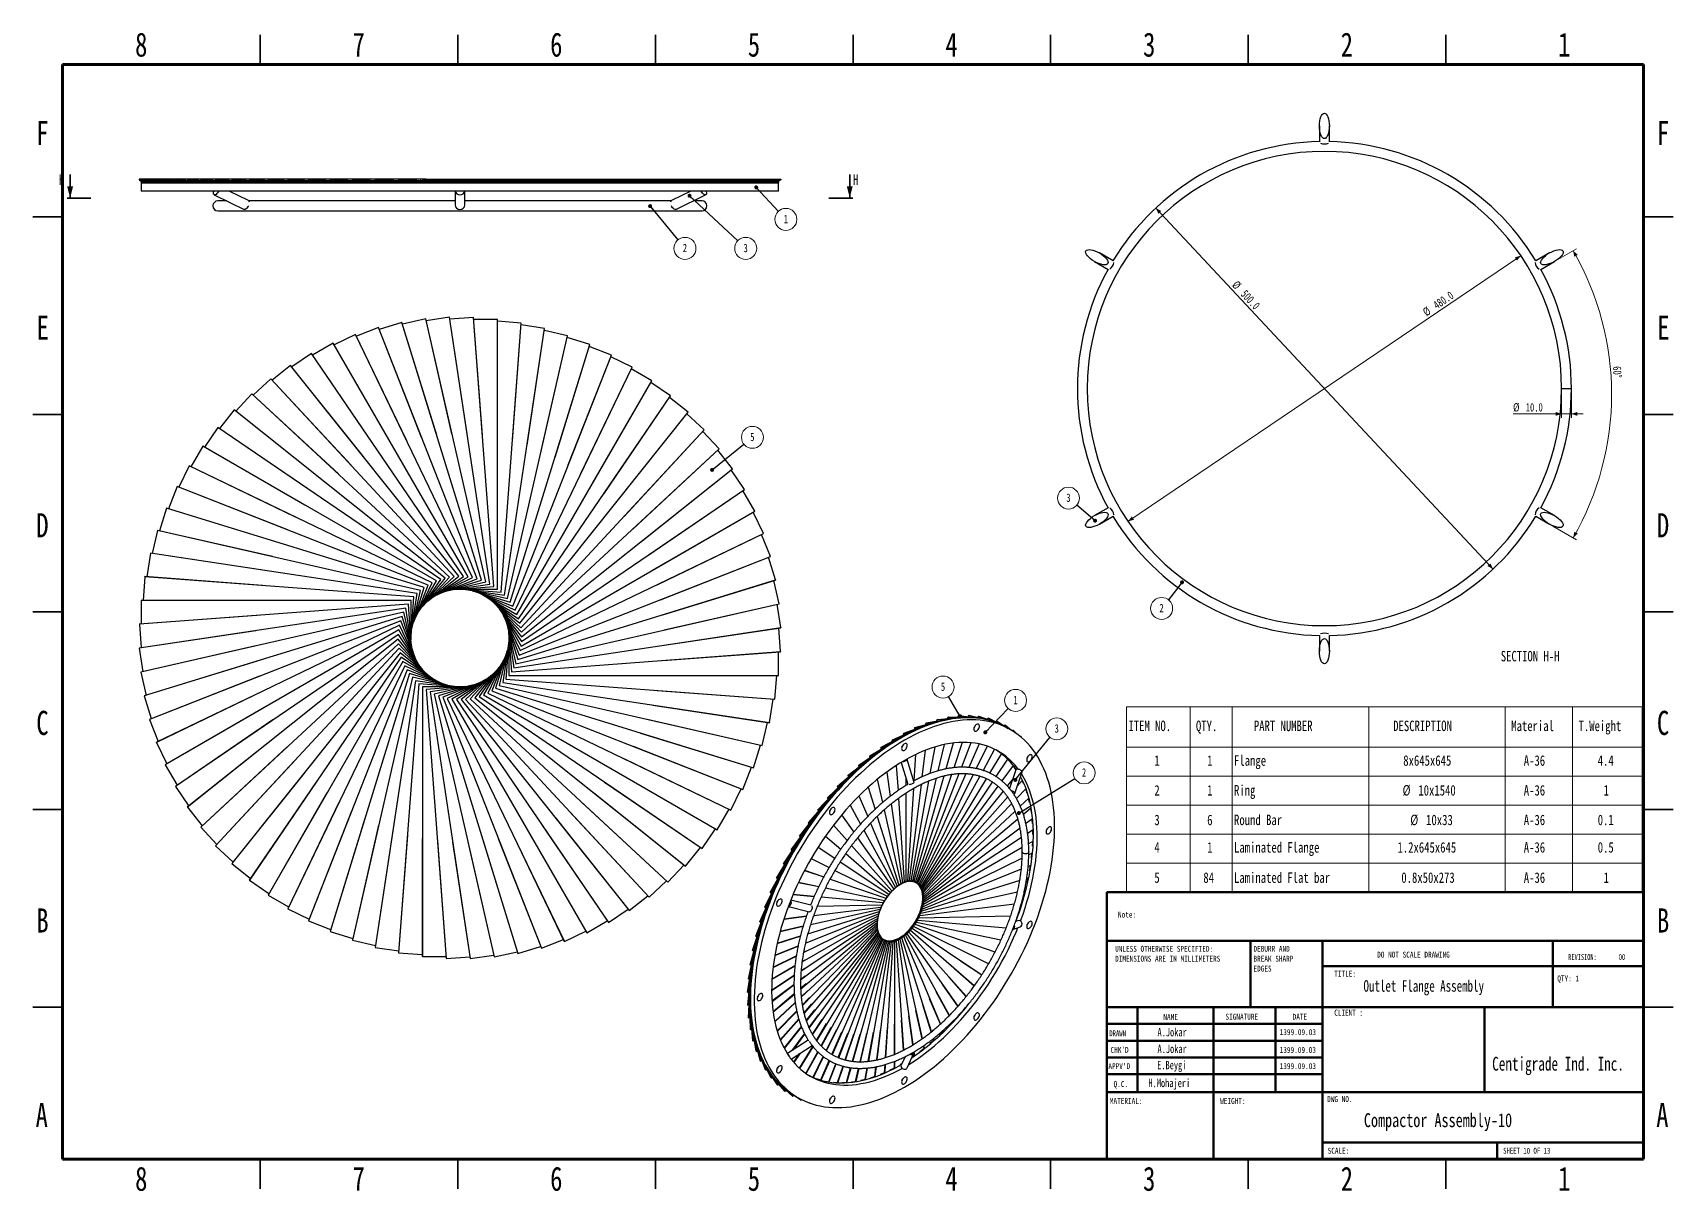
# Paper-space layout 'Sheet10' of a CAD drawing. Header units: millimetres. Extents: x 2 to 418, y 2 to 295.
import ezdxf

# ---------------------------------------------------------------- set-up
doc = ezdxf.new("R2010")
doc.units = ezdxf.units.MM
doc.linetypes.add('CENTER', pattern=[10.16, 6.35, -1.27, 1.27, -1.27])
doc.styles.add('SLDTEXTSTYLE0', font='TXT', dxfattribs={"width": 0.75})
doc.styles.add('SLDTEXTSTYLE1', font='TXT', dxfattribs={"width": 0.686449})
doc.styles.add('SLDTEXTSTYLE2', font='TXT', dxfattribs={"width": 0.652778})
doc.styles.add('SLDTEXTSTYLE4', font='TXT', dxfattribs={"width": 0.7})
doc.styles.add('SLDTEXTSTYLE7', font='TXT', dxfattribs={"width": 0.696429})
doc.dimstyles.new('SLDDIMSTYLE3', dxfattribs={"dimtxt": 0.18, "dimasz": 1, "dimexe": 0, "dimexo": 0.0625, "dimgap": 0, "dimtad": 0, "dimtih": 1, "dimtoh": 1, "dimdec": 0, "dimrnd": 1e-09, "dimzin": 0, "dimdsep": 46, "dimtxsty": 'Standard', "dimblk1": 'DOT', "dimblk2": 'DOT', "dimsah": 1, "dimcen": 0.09, "dimadec": 0, "dimazin": 0, "dimtfac": 1, "dimtdec": 0, "dimtofl": 0, "dimtmove": 0, "dimatfit": 3, "dimldrblk": 'DOT', "dimfxl": 1, "dimfrac": 2, "dimtolj": 1, "dimtzin": 0, "dimarcsym": 0})
doc.dimstyles.new('SLDDIMSTYLE46', dxfattribs={"dimtxt": 2.116667, "dimasz": 1.5, "dimexe": 0, "dimexo": 0.0625, "dimgap": 0.529167, "dimtad": 1, "dimdec": 1, "dimlfac": 4, "dimrnd": 1e-09, "dimzin": 4, "dimdsep": 46, "dimtxsty": 'SLDTEXTSTYLE0', "dimsah": 1, "dimcen": 0.09, "dimadec": 0, "dimazin": 1, "dimtfac": 1, "dimtdec": 0, "dimtmove": 0, "dimatfit": 0, "dimfxl": 1, "dimfrac": 2, "dimtolj": 1, "dimtzin": 12, "dimarcsym": 0})
doc.dimstyles.new('SLDDIMSTYLE51', dxfattribs={"dimtxt": 2.116667, "dimasz": 1.5, "dimexe": 0, "dimexo": 0.0625, "dimgap": 0.529167, "dimtad": 1, "dimdec": 1, "dimlfac": 4, "dimrnd": 1e-09, "dimzin": 4, "dimdsep": 46, "dimtxsty": 'SLDTEXTSTYLE0', "dimsah": 1, "dimcen": 0, "dimadec": 0, "dimazin": 1, "dimtfac": 1, "dimtdec": 0, "dimtmove": 0, "dimatfit": 3, "dimfxl": 1, "dimfrac": 2, "dimtolj": 1, "dimtzin": 12, "dimarcsym": 0})
doc.dimstyles.new('SLDDIMSTYLE52', dxfattribs={"dimtxt": 2.116667, "dimasz": 1.5, "dimexe": 0, "dimexo": 0.0625, "dimgap": 0.529167, "dimtad": 1, "dimdec": 4, "dimlfac": 4, "dimzin": 12, "dimdsep": 46, "dimtxsty": 'SLDTEXTSTYLE0', "dimsah": 1, "dimcen": 0.09, "dimazin": 3, "dimtfac": 1, "dimtdec": 0, "dimtofl": 0, "dimtmove": 0, "dimatfit": 3, "dimfxl": 1, "dimfrac": 2, "dimtolj": 1, "dimtzin": 12, "dimarcsym": 0})

psp = doc.layouts.new('Sheet10')

# ---------------------------------------------------------------- texts
at = {"color": 7, "linetype": 'Continuous', "lineweight": 0}
for s, insert, char_height, attachment_point, style in [('8', (29.938617, 295.11369), 6.096, 2, 'SLDTEXTSTYLE0'), ('7', (84.938617, 295.11369), 6.096, 2, 'SLDTEXTSTYLE0'), ('6', (134.938617, 295.11369), 6.096, 2, 'SLDTEXTSTYLE0'), ('5', (184.938617, 295.11369), 6.096, 2, 'SLDTEXTSTYLE0'), ('4', (234.938617, 295.11369), 6.096, 2, 'SLDTEXTSTYLE0'), ('3', (284.938617, 295.11369), 6.096, 2, 'SLDTEXTSTYLE0'), ('2', (334.938617, 295.11369), 6.096, 2, 'SLDTEXTSTYLE0'), ('1', (389.938617, 295.11369), 6.096, 2, 'SLDTEXTSTYLE0'), ('F', (4.9365, 272.72569), 6.096, 2, 'SLDTEXTSTYLE0'), ('F', (414.9365, 272.72569), 6.096, 2, 'SLDTEXTSTYLE0'), ('E', (5.010583, 223.47569), 6.096, 2, 'SLDTEXTSTYLE0'), ('E', (415.010583, 223.47569), 6.096, 2, 'SLDTEXTSTYLE0'), ('D', (4.93015, 173.47569), 6.096, 2, 'SLDTEXTSTYLE0'), ('D', (414.93015, 173.47569), 6.096, 2, 'SLDTEXTSTYLE0'), ('SECTION H-H', (381.304821, 138.634404), 2.64583333, 2, 'SLDTEXTSTYLE0'), ('C', (4.9365, 123.47569), 6.096, 2, 'SLDTEXTSTYLE0'), ('C', (414.9365, 123.47569), 6.096, 2, 'SLDTEXTSTYLE0'), ('B', (4.953433, 73.47569), 6.096, 2, 'SLDTEXTSTYLE0'), ('Note:', (277.03228, 72.666299), 1.5, 1, 'SLDTEXTSTYLE0'), ('B', (414.953433, 73.47569), 6.096, 2, 'SLDTEXTSTYLE0'), ('DO NOT SCALE DRAWING', (342.614641, 62.532994), 1.5, 1, 'SLDTEXTSTYLE0'), ('REVISION:       00', (390.95489, 61.934773), 1.5, 1, 'SLDTEXTSTYLE2'), ('TITLE:', (331.759515, 57.683927), 1.5, 1, 'SLDTEXTSTYLE0'), ('Outlet Flange Assembly', (339.152372, 55.312352), 2.91041667, 1, 'SLDTEXTSTYLE4'), ('QTY: 1', (388.178664, 56.503091), 1.5, 1, 'SLDTEXTSTYLE0'), ('NAME', (288.522239, 46.751483), 1.5, 1, 'SLDTEXTSTYLE0'), ('SIGNATURE', (304.233588, 46.811756), 1.5, 1, 'SLDTEXTSTYLE0'), ('DATE', (321.217826, 46.811756), 1.5, 1, 'SLDTEXTSTYLE0'), ('CLIENT :', (331.759515, 47.885269), 1.5875, 1, 'SLDTEXTSTYLE4'), ('DRAWN', (274.843363, 42.634781), 1.5, 1, 'SLDTEXTSTYLE1'), ('A.Jokar', (287.033238, 43.219213), 2.1166667, 1, 'SLDTEXTSTYLE4'), ('1399.09.03', (317.943649, 42.916931), 1.5, 1, 'SLDTEXTSTYLE0'), ("CHK'D", (275.139222, 38.411853), 1.5, 1, 'SLDTEXTSTYLE0'), ('A.Jokar', (287.033238, 38.996284), 2.1166667, 1, 'SLDTEXTSTYLE4'), ('1399.09.03', (317.943649, 38.411853), 1.5, 1, 'SLDTEXTSTYLE0'), ("APPV'D", (274.601722, 34.315867), 1.5, 1, 'SLDTEXTSTYLE0'), ('E.Beygi', (286.947004, 34.900298), 2.1166667, 1, 'SLDTEXTSTYLE4'), ('1399.09.03', (317.943649, 34.315867), 1.5, 1, 'SLDTEXTSTYLE0'), ('Centigrade Ind. Inc.', (371.707574, 35.923416), 3.5, 1, 'SLDTEXTSTYLE4'), ('Q.C.', (275.915394, 29.775636), 1.5, 1, 'SLDTEXTSTYLE0'), ('H.Mohajeri', (284.734303, 30.360067), 2.1166667, 1, 'SLDTEXTSTYLE4'), ('MATERIAL:', (274.975238, 25.504662), 1.5, 1, 'SLDTEXTSTYLE0'), ('WEIGHT:', (302.893607, 25.503246), 1.4986, 1, 'SLDTEXTSTYLE0'), ('DWG NO.', (329.953002, 25.986056), 1.5, 1, 'SLDTEXTSTYLE0'), ('A', (4.756583, 24.22569), 6.096, 2, 'SLDTEXTSTYLE0'), ('Compactor Assembly-10', (339.254531, 21.640043), 3.5, 1, 'SLDTEXTSTYLE0'), ('A', (414.756583, 24.22569), 6.096, 2, 'SLDTEXTSTYLE0'), ('SCALE:', (330.073966, 12.900087), 1.5, 1, 'SLDTEXTSTYLE0'), ('SHEET 10 OF 13', (374.478294, 12.900087), 1.5, 1, 'SLDTEXTSTYLE7'), ('8', (29.938617, 8.11369), 6.096, 2, 'SLDTEXTSTYLE0'), ('7', (84.938617, 8.11369), 6.096, 2, 'SLDTEXTSTYLE0'), ('6', (134.938617, 8.11369), 6.096, 2, 'SLDTEXTSTYLE0'), ('5', (184.938617, 8.11369), 6.096, 2, 'SLDTEXTSTYLE0'), ('4', (234.938617, 8.11369), 6.096, 2, 'SLDTEXTSTYLE0'), ('3', (284.938617, 8.11369), 6.096, 2, 'SLDTEXTSTYLE0'), ('2', (334.938617, 8.11369), 6.096, 2, 'SLDTEXTSTYLE0'), ('1', (389.938617, 8.11369), 6.096, 2, 'SLDTEXTSTYLE0')]:
    psp.add_mtext(s, dxfattribs=dict(at, insert=insert, char_height=char_height, attachment_point=attachment_point, style=style))
at = {"color": 7, "linetype": 'Continuous', "char_height": 2.645833, "attachment_point": 1, "style": 'SLDTEXTSTYLE0'}
for insert in [(9.115015, 259.207934), (209.986098, 259.207934)]:
    psp.add_mtext('H', dxfattribs=dict(at, insert=insert))

# ---------------------------------------------------------------- blocks, each defined once
blk = doc.blocks.new('SW_NOTE_110')
at = {"color": 0, "linetype": 'Continuous', "lineweight": 0, "char_height": 1.5, "attachment_point": 1, "style": 'SLDTEXTSTYLE0'}
for s, insert in [('UNLESS OTHERWISE SPECIFIED:', (0, 1.93)), ('DIMENSIONS ARE IN MILLIMETERS', (0, -0.57))]:
    blk.add_mtext(s, dxfattribs=dict(at, insert=insert))
blk = doc.blocks.new('SW_NOTE_111')
at = {"color": 0, "linetype": 'Continuous', "lineweight": 0, "char_height": 1.5, "attachment_point": 1, "style": 'SLDTEXTSTYLE0'}
for s, insert in [('DEBURR AND', (0, 1.93)), ('BREAK SHARP', (0, -0.57)), ('EDGES', (0, -3.07))]:
    blk.add_mtext(s, dxfattribs=dict(at, insert=insert))
blk = doc.blocks.new('SW_TABLEANNOTATION_5')
at = {"color": 0, "linetype": 'Continuous', "lineweight": 0}
for p, q in [((0, 0), (0, -46.85)), ((130.47, 0), (0, 0)), ((16.09, 0), (16.09, -10.21)), ((26.73, 0), (26.73, -10.21)), ((61.3, 0), (61.3, -10.21)), ((95.86, 0), (95.86, -10.21)), ((112.89, 0), (112.89, -10.21)), ((130.47, -46.85), (130.47, 0)), ((0, -10.21), (130.47, -10.21)), ((16.09, -10.21), (16.09, -46.85)), ((26.73, -10.21), (26.73, -46.85)), ((61.3, -10.21), (61.3, -46.85)), ((95.86, -10.21), (95.86, -46.85)), ((112.89, -10.21), (112.89, -46.85)), ((0, -17.54), (130.47, -17.54)), ((0, -24.86), (130.47, -24.86)), ((0, -32.19), (130.47, -32.19)), ((0, -39.52), (130.47, -39.52)), ((0, -46.85), (130.47, -46.85))]:
    blk.add_line(p, q, dxfattribs=at)
at = {"color": 0, "linetype": 'Continuous', "lineweight": 0, "attachment_point": 1, "style": 'SLDTEXTSTYLE0'}
for s, insert, char_height in [('ITEM NO.', (0.51, -3.46), 2.646), ('QTY.', (17.59, -3.46), 2.646), ('PART NUMBER', (32.24, -3.46), 2.6458), ('DESCRIPTION', (67.5, -3.46), 2.6458), ('Material', (97.36, -3.46), 2.646), ('T.Weight', (114.39, -3.46), 2.646), ('1', (7.07, -12.23), 2.65), ('1', (20.43, -12.23), 2.65), ('Flange', (27.23, -12.23), 2.646), ('8x645x645', (70.04, -12.23), 2.646), ('A-36', (100.53, -12.23), 2.646), ('4.4', (119.24, -12.23), 2.646), ('2', (7.07, -19.77), 2.65), ('1', (20.43, -19.77), 2.65), ('Ring', (27.23, -19.77), 2.646), ('%%c', (69.87, -19.77), 2.646), ('10x1540', (73.86, -19.77), 2.646), ('A-36', (100.53, -19.77), 2.646), ('1', (120.7, -19.77), 2.65), ('3', (7.07, -27.26), 2.65), ('6', (20.43, -27.26), 2.65), ('Round Bar', (27.23, -27.26), 2.646), ('%%c', (71.82, -27.26), 2.646), ('10x33', (75.82, -27.26), 2.646), ('A-36', (100.53, -27.26), 2.646), ('0.1', (119.24, -27.26), 2.646), ('4', (7.07, -34.21), 2.65), ('1', (20.43, -34.21), 2.65), ('Laminated Flange', (27.23, -34.21), 2.6458), ('1.2x645x645', (68.58, -34.21), 2.6458), ('A-36', (100.53, -34.21), 2.646), ('0.5', (119.24, -34.21), 2.646), ('5', (7.07, -41.86), 2.65), ('84', (19.46, -41.86), 2.646), ('Laminated Flat bar', (27.23, -41.86), 2.6458), ('0.8x50x273', (69.55, -41.86), 2.646), ('A-36', (100.53, -41.86), 2.646), ('1', (120.7, -41.86), 2.65)]:
    blk.add_mtext(s, dxfattribs=dict(at, insert=insert, char_height=char_height))
blk = doc.blocks.new('SW_NOTE_112')
at = {"color": 0, "linetype": 'Continuous', "lineweight": 0}
blk.add_circle((1.77, -2.15), 2.78, dxfattribs=at)
at = {"color": 0, "linetype": 'Continuous', "lineweight": 0, "insert": (1.75, -0.98), "char_height": 2.12, "attachment_point": 2, "style": 'SLDTEXTSTYLE0'}
blk.add_mtext('2', dxfattribs=at)
blk = doc.blocks.new('_DOT')
at = {"color": 0, "linetype": 'ByBlock', "lineweight": -2}
blk.add_line((-0.5, 0), (-1, 0), dxfattribs=at)
at = {"color": 0, "linetype": 'ByBlock', "const_width": 0.5}
blk.add_lwpolyline([(-0.25, 0, 1), (0.25, 0, 1)], format="xyb", close=True, dxfattribs=at)
blk = doc.blocks.new('SW_NOTE_113')
at = {"color": 0, "linetype": 'Continuous', "lineweight": 0}
blk.add_circle((2.03, -1.9), 2.78, dxfattribs=at)
at = {"color": 0, "linetype": 'Continuous', "lineweight": 0, "insert": (2.01, -0.74), "char_height": 2.12, "attachment_point": 2, "style": 'SLDTEXTSTYLE0'}
blk.add_mtext('3', dxfattribs=at)
blk = doc.blocks.new('SW_NOTE_114')
at = {"color": 0, "linetype": 'Continuous', "lineweight": 0}
blk.add_circle((1.89, -2.04), 2.78, dxfattribs=at)
at = {"color": 0, "linetype": 'Continuous', "lineweight": 0, "insert": (1.87, -0.88), "char_height": 2.12, "attachment_point": 2, "style": 'SLDTEXTSTYLE0'}
blk.add_mtext('1', dxfattribs=at)
blk = doc.blocks.new('SW_NOTE_115')
at = {"color": 0, "linetype": 'Continuous', "lineweight": 0}
blk.add_circle((2.17, 1.75), 2.78, dxfattribs=at)
at = {"color": 0, "linetype": 'Continuous', "lineweight": 0, "insert": (2.14, 2.91), "char_height": 2.12, "attachment_point": 2, "style": 'SLDTEXTSTYLE0'}
blk.add_mtext('5', dxfattribs=at)
blk = doc.blocks.new('SW_NOTE_116')
at = {"color": 0, "linetype": 'Continuous', "lineweight": 0}
blk.add_circle((1.91, 2.02), 2.78, dxfattribs=at)
at = {"color": 0, "linetype": 'Continuous', "lineweight": 0, "insert": (1.89, 3.18), "char_height": 2.12, "attachment_point": 2, "style": 'SLDTEXTSTYLE0'}
blk.add_mtext('1', dxfattribs=at)
blk = doc.blocks.new('SW_NOTE_117')
at = {"color": 0, "linetype": 'Continuous', "lineweight": 0}
blk.add_circle((-1.41, 2.4), 2.78, dxfattribs=at)
at = {"color": 0, "linetype": 'Continuous', "lineweight": 0, "insert": (-1.43, 3.56), "char_height": 2.12, "attachment_point": 2, "style": 'SLDTEXTSTYLE0'}
blk.add_mtext('5', dxfattribs=at)
blk = doc.blocks.new('SW_NOTE_118')
at = {"color": 0, "linetype": 'Continuous', "lineweight": 0}
blk.add_circle((2.37, 1.46), 2.78, dxfattribs=at)
at = {"color": 0, "linetype": 'Continuous', "lineweight": 0, "insert": (2.35, 2.62), "char_height": 2.12, "attachment_point": 2, "style": 'SLDTEXTSTYLE0'}
blk.add_mtext('2', dxfattribs=at)
blk = doc.blocks.new('SW_NOTE_119')
at = {"color": 0, "linetype": 'Continuous', "lineweight": 0}
blk.add_circle((1.75, 2.16), 2.78, dxfattribs=at)
at = {"color": 0, "linetype": 'Continuous', "lineweight": 0, "insert": (1.73, 3.32), "char_height": 2.12, "attachment_point": 2, "style": 'SLDTEXTSTYLE0'}
blk.add_mtext('3', dxfattribs=at)
blk = doc.blocks.new('_D_189')
at = {"color": 7, "linetype": 'Continuous', "lineweight": 18}
blk.add_line((378.95, 238.65), (279.57, 171.4), dxfattribs=at)
for points in [[(378.95, 238.65), (377.43, 238.22), (377.99, 237.4)], [(279.57, 171.4), (281.09, 171.83), (280.53, 172.66)]]:
    blk.add_solid(points, dxfattribs=at)
at = {"color": 7, "linetype": 'Continuous', "lineweight": 18, "char_height": 2.117, "attachment_point": 1, "rotation": 34.0847, "style": 'SLDTEXTSTYLE0'}
for s, insert in [('480.0', (356.53, 226.77)), ('%%c', (353.88, 224.98))]:
    blk.add_mtext(s, dxfattribs=dict(at, insert=insert))
blk = doc.blocks.new('_D_190')
at = {"color": 7, "linetype": 'Continuous', "lineweight": 18}
blk.add_line((286.6, 250.7), (371.92, 159.35), dxfattribs=at)
for points in [[(286.6, 250.7), (287.26, 249.26), (287.99, 249.95)], [(371.92, 159.35), (371.26, 160.79), (370.53, 160.11)]]:
    blk.add_solid(points, dxfattribs=at)
at = {"color": 7, "linetype": 'Continuous', "lineweight": 18, "char_height": 2.117, "attachment_point": 1, "rotation": 313.0466, "style": 'SLDTEXTSTYLE0'}
for s, insert in [('%%c', (307.29, 232.54)), ('500.0', (309.47, 230.21))]:
    blk.add_mtext(s, dxfattribs=dict(at, insert=insert))
blk = doc.blocks.new('_D_191')
at = {"color": 7, "linetype": 'Continuous', "lineweight": 18}
for p, q in [((388.31, 237.67), (393.05, 240.41)), ((387.06, 170.21), (393.05, 166.75))]:
    blk.add_line(p, q, dxfattribs=at)
blk.add_arc((329.26, 203.58), 72.66, 330, 30, dxfattribs=at)
for points in [[(392.19, 239.91), (392.49, 238.36), (393.36, 238.85)], [(392.19, 167.25), (393.36, 168.31), (392.49, 168.8)]]:
    blk.add_solid(points, dxfattribs=at)
at = {"color": 7, "linetype": 'Continuous', "lineweight": 18, "insert": (404.34, 210.75), "char_height": 2.117, "attachment_point": 1, "rotation": 273.8387, "style": 'SLDTEXTSTYLE0'}
blk.add_mtext('60°', dxfattribs=at)
blk = doc.blocks.new('_D_192')
at = {"color": 7, "linetype": 'Continuous', "lineweight": 18}
for p, q in [((389.26, 204.03), (389.26, 197.61)), ((391.76, 204.03), (391.76, 197.61)), ((389.26, 198.61), (377, 198.61)), ((389.26, 198.61), (391.76, 198.61)), ((391.76, 198.61), (394.76, 198.61))]:
    blk.add_line(p, q, dxfattribs=at)
for points in [[(389.26, 198.61), (387.76, 199.11), (387.76, 198.11)], [(391.76, 198.61), (393.26, 198.11), (393.26, 199.11)]]:
    blk.add_solid(points, dxfattribs=at)
at = {"color": 7, "linetype": 'Continuous', "lineweight": 18, "char_height": 2.117, "attachment_point": 1, "style": 'SLDTEXTSTYLE0'}
for s, insert in [('%%c', (377, 201.34)), ('10.0', (380.19, 201.34))]:
    blk.add_mtext(s, dxfattribs=dict(at, insert=insert))
blk = doc.blocks.new('SW_NOTE_120')
at = {"color": 0, "linetype": 'Continuous', "lineweight": 0}
blk.add_circle((-1.71, -2.19), 2.78, dxfattribs=at)
at = {"color": 0, "linetype": 'Continuous', "lineweight": 0, "insert": (-1.73, -1.03), "char_height": 2.12, "attachment_point": 2, "style": 'SLDTEXTSTYLE0'}
blk.add_mtext('2', dxfattribs=at)
blk = doc.blocks.new('SW_NOTE_121')
at = {"color": 0, "linetype": 'Continuous', "lineweight": 0}
blk.add_circle((-2.12, 1.8), 2.78, dxfattribs=at)
at = {"color": 0, "linetype": 'Continuous', "lineweight": 0, "insert": (-2.14, 2.97), "char_height": 2.12, "attachment_point": 2, "style": 'SLDTEXTSTYLE0'}
blk.add_mtext('3', dxfattribs=at)

# ---------------------------------------------------------------- dimensions: what is measured, and where the dimension line sits
at = {"color": 7, "linetype": 'Continuous', "lineweight": 18}
for p1, p2, picture, middle in [((286.597931, 250.701286), (371.922122, 159.351505), '_D_190', (308.753484, 226.98113)), ((378.952605, 238.651499), (279.567448, 171.401292), '_D_189', (359.681441, 225.611429))]:
    dim = psp.add_diameter_dim_2p(p1=p1, p2=p2, dimstyle='SLDDIMSTYLE51', dxfattribs=at)
    dim.commit()
    dim.dimension.update_dxf_attribs({"geometry": picture, "text_midpoint": middle, "dimtype": 163})
dim = psp.add_angular_dim_2l(base=(401.923049, 203.58302), line1=((382.667439, 172.748236), (386.191611, 170.713554)), line2=((387.441611, 237.174173), (383.917439, 235.139491)), dimstyle='SLDDIMSTYLE52', dxfattribs=at)
dim.commit()
dim.dimension.update_dxf_attribs({"geometry": '_D_191', "text_midpoint": (401.760027, 208.447672), "dimtype": 162})
dim = psp.add_linear_dim(base=(391.760027, 198.608224), p1=(389.260027, 205.026396), p2=(391.760027, 205.026396), text='%%c<>', dimstyle='SLDDIMSTYLE46', dxfattribs=at)
dim.commit()
dim.dimension.update_dxf_attribs({"geometry": '_D_192', "text_midpoint": (381.330238, 198.608224), "dimtype": 160})

# ---------------------------------------------------------------- hatches: boundary and pattern name
at = {"linetype": 'Continuous', "lineweight": 18}
h = psp.add_hatch(dxfattribs=at)
h.set_pattern_fill('ANSI32', style=0)
edge = h.paths.add_edge_path(flags=0)
edge.add_ellipse((329.260027, 271.487014), major_axis=(0, 3.215001), ratio=0.3888023721, start_angle=0, end_angle=0)
h = psp.add_hatch(dxfattribs=at)
h.set_pattern_fill('ANSI32', style=0)
edge = h.paths.add_edge_path(flags=0)
edge.add_ellipse((271.703443, 238.256705), major_axis=(-2.784273, 1.6075), ratio=0.3888023721, start_angle=0, end_angle=0)
h = psp.add_hatch(dxfattribs=at)
h.set_pattern_fill('ANSI32', style=0)
edge = h.paths.add_edge_path(flags=0)
edge.add_ellipse((386.816611, 238.256705), major_axis=(2.784273, 1.6075), ratio=0.3888023721, start_angle=0, end_angle=0)
h = psp.add_hatch(dxfattribs=at)
h.set_pattern_fill('ANSI32', style=0)
edge = h.paths.add_edge_path(flags=0)
edge.add_ellipse((271.703443, 171.796086), major_axis=(-2.784273, -1.6075), ratio=0.3888023721, start_angle=0, end_angle=0)
h = psp.add_hatch(dxfattribs=at)
h.set_pattern_fill('ANSI32', style=0)
edge = h.paths.add_edge_path(flags=0)
edge.add_ellipse((386.816611, 171.796086), major_axis=(2.784273, -1.6075), ratio=0.3888023721, start_angle=0, end_angle=0)
h = psp.add_hatch(dxfattribs=at)
h.set_pattern_fill('ANSI32', style=0)
edge = h.paths.add_edge_path(flags=0)
edge.add_ellipse((329.260027, 138.565777), major_axis=(0, -3.215001), ratio=0.3888023721, start_angle=0, end_angle=0)

# ---------------------------------------------------------------- linework, layer by layer
at = {"color": 7, "linetype": 'Continuous', "lineweight": 35}
for p, q in [((60, 287), (60, 294.5)), ((110, 287), (110, 294.5)), ((160, 287), (160, 294.5)), ((210, 294.5), (210, 287)), ((210, 287), (210, 294.5)), ((260, 287), (260, 294.5)), ((310, 287), (310, 294.5)), ((360, 287), (360, 294.5)), ((11.942664, 259.207934), (11.942664, 253.207934)), ((209.178199, 259.207934), (209.178199, 253.207934)), ((10, 248.5), (2.5, 248.5)), ((410, 248.5), (417.5, 248.5)), ((10, 198.5), (2.5, 198.5)), ((410, 198.5), (417.5, 198.5)), ((2.5, 148.5), (10, 148.5)), ((10, 148.5), (2.5, 148.5)), ((417.5, 148.5), (410, 148.5)), ((410, 148.5), (417.5, 148.5)), ((10, 98.5), (2.5, 98.5)), ((410, 98.5), (417.5, 98.5)), ((10, 48.5), (2.5, 48.5)), ((410, 48.5), (417.5, 48.5)), ((60, 10), (60, 2.5)), ((110, 10), (110, 2.5)), ((160, 10), (160, 2.5)), ((210, 2.5), (210, 10)), ((210, 10), (210, 2.5)), ((260, 10), (260, 2.5)), ((310, 10), (310, 2.5)), ((360, 10), (360, 2.5))]:
    psp.add_line(p, q, dxfattribs=at)
at = {"color": 7, "linetype": 'Continuous', "lineweight": 70}
for p, q in [((10, 10), (10, 287)), ((10, 287), (410, 287)), ((410, 287), (410, 10)), ((410, 10), (10, 10))]:
    psp.add_line(p, q, dxfattribs=at)
at = {"color": 7, "linetype": 'Continuous', "lineweight": 25}
for p, q in [((328.010027, 271.487014), (328.010027, 267.486536)), ((330.510027, 267.486536), (330.510027, 271.487014)), ((29.41863, 258.008284), (29.41707, 257.808558)), ((29.41707, 257.808558), (31.27741, 257.154359)), ((29.840747, 258.008284), (29.41863, 258.008284)), ((29.41863, 258.008284), (29.839023, 257.860451)), ((29.48212, 257.785683), (30.382219, 257.154359)), ((29.840747, 258.008284), (29.838418, 257.808558)), ((29.838418, 257.808558), (32.615981, 257.154359)), ((30.714278, 258.008284), (29.840747, 258.008284)), ((29.840747, 258.008284), (32.61831, 257.354085)), ((29.935436, 257.46773), (29.935414, 257.354085)), ((29.935414, 257.354085), (30.097463, 257.354085)), ((29.935414, 257.354085), (29.935414, 257.154359)), ((30.160824, 257.309644), (29.990178, 257.309644)), ((30.054761, 257.584311), (30.383001, 257.354085)), ((30.287113, 257.702877), (31.27897, 257.354085)), ((30.383001, 257.354085), (30.382219, 257.154359)), ((30.383001, 257.354085), (30.709452, 257.354085)), ((30.835828, 257.309644), (30.437438, 257.309644)), ((30.714278, 258.008284), (30.711193, 257.808558)), ((30.711193, 257.808558), (34.390446, 257.154359)), ((32.034338, 258.008284), (30.714278, 258.008284)), ((30.714278, 258.008284), (34.393532, 257.354085)), ((31.27897, 257.354085), (31.27741, 257.154359)), ((31.27897, 257.354085), (31.767996, 257.354085)), ((110.560445, 257.309644), (31.332776, 257.309644)), ((32.034338, 258.008284), (32.030514, 257.808558)), ((32.030514, 257.808558), (36.590882, 257.154359)), ((33.793545, 258.008284), (32.034338, 258.008284)), ((32.034338, 258.008284), (36.594706, 257.354085)), ((32.61831, 257.354085), (32.615981, 257.154359)), ((32.61831, 257.354085), (33.267177, 257.354085)), ((33.793545, 258.008284), (33.789004, 257.808558)), ((33.789004, 257.808558), (39.204983, 257.154359)), ((35.982061, 258.008284), (33.793545, 258.008284)), ((33.793545, 258.008284), (39.209525, 257.354085)), ((34.393532, 257.354085), (34.390446, 257.154359)), ((34.393532, 257.354085), (35.19861, 257.354085)), ((35.982061, 258.008284), (35.976828, 257.808558)), ((35.976828, 257.808558), (42.21813, 257.154359)), ((38.587647, 258.008284), (35.982061, 258.008284)), ((35.982061, 258.008284), (42.223364, 257.354085)), ((36.594706, 257.354085), (36.590882, 257.154359)), ((36.594706, 257.354085), (37.551495, 257.354085)), ((38.587647, 258.008284), (38.581751, 257.808558)), ((38.581751, 257.808558), (45.613473, 257.154359)), ((41.595731, 258.008284), (38.587647, 258.008284)), ((38.587647, 258.008284), (45.619369, 257.354085)), ((39.209525, 257.354085), (39.204983, 257.154359)), ((39.209525, 257.354085), (40.312672, 257.354085)), ((41.595731, 258.008284), (41.589205, 257.808558)), ((41.589205, 257.808558), (49.372023, 257.154359)), ((44.989491, 258.008284), (41.595731, 258.008284)), ((41.595731, 258.008284), (49.378549, 257.354085)), ((42.223364, 257.354085), (42.21813, 257.154359)), ((42.223364, 257.354085), (43.466701, 257.354085)), ((44.989491, 258.008284), (44.982372, 257.808558)), ((44.982372, 257.808558), (53.472761, 257.154359)), ((48.749949, 258.008284), (44.989491, 258.008284)), ((44.989491, 258.008284), (53.47988, 257.354085)), ((45.619369, 257.354085), (45.613473, 257.154359)), ((45.619369, 257.354085), (46.995943, 257.354085)), ((48.749949, 258.008284), (48.742276, 257.808558)), ((48.742276, 257.808558), (57.892754, 257.154359)), ((52.856073, 258.008284), (48.749949, 258.008284)), ((48.749949, 258.008284), (57.900427, 257.354085)), ((49.378549, 257.354085), (49.372023, 257.154359)), ((49.378549, 257.354085), (50.88066, 257.354085)), ((52.856073, 258.008284), (52.847889, 257.808558)), ((52.847889, 257.808558), (62.607285, 257.154359)), ((57.284901, 258.008284), (52.856073, 258.008284)), ((52.856073, 258.008284), (62.615468, 257.354085)), ((53.47988, 257.354085), (53.472761, 257.154359)), ((53.47988, 257.354085), (55.09913, 257.354085)), ((57.284901, 258.008284), (57.276253, 257.808558)), ((57.276253, 257.808558), (67.589987, 257.154359)), ((62.011666, 258.008284), (57.284901, 258.008284)), ((57.284901, 258.008284), (67.598635, 257.354085)), ((57.900427, 257.354085), (57.892754, 257.154359)), ((57.900427, 257.354085), (59.627759, 257.354085)), ((62.011666, 258.008284), (62.002601, 257.808558)), ((62.002601, 257.808558), (72.812996, 257.154359)), ((67.009933, 258.008284), (62.011666, 258.008284)), ((62.011666, 258.008284), (72.82206, 257.354085)), ((62.615468, 257.354085), (62.607285, 257.154359)), ((62.615468, 257.354085), (64.441222, 257.354085)), ((67.009933, 258.008284), (67.000503, 257.808558)), ((67.000503, 257.808558), (78.247102, 257.154359)), ((72.251751, 258.008284), (67.009933, 258.008284)), ((67.009933, 258.008284), (78.256533, 257.354085)), ((67.598635, 257.354085), (67.589987, 257.154359)), ((67.598635, 257.354085), (69.512602, 257.354085)), ((72.251751, 258.008284), (72.242008, 257.808558)), ((72.242008, 257.808558), (83.861917, 257.154359)), ((77.707805, 258.008284), (72.251751, 258.008284)), ((72.251751, 258.008284), (83.87166, 257.354085)), ((72.82206, 257.354085), (72.812996, 257.154359)), ((72.82206, 257.354085), (74.813536, 257.354085)), ((77.707805, 258.008284), (77.697803, 257.808558)), ((77.697803, 257.808558), (89.626039, 257.154359)), ((83.347584, 258.008284), (77.707805, 258.008284)), ((77.707805, 258.008284), (89.636042, 257.354085)), ((78.256533, 257.354085), (78.247102, 257.154359)), ((78.256533, 257.354085), (80.31438, 257.354085)), ((83.347584, 258.008284), (83.337379, 257.808558)), ((83.337379, 257.808558), (95.507235, 257.154359)), ((89.139546, 258.008284), (83.347584, 258.008284)), ((83.347584, 258.008284), (95.51744, 257.354085)), ((83.87166, 257.354085), (83.861917, 257.154359)), ((83.87166, 257.354085), (85.984371, 257.354085)), ((89.139546, 258.008284), (89.129196, 257.808558)), ((89.129196, 257.808558), (101.472614, 257.154359)), ((95.051303, 258.008284), (89.139546, 258.008284)), ((89.139546, 258.008284), (101.482964, 257.354085)), ((89.636042, 257.354085), (89.626039, 257.154359)), ((89.636042, 257.354085), (91.7918, 257.354085)), ((95.051303, 258.008284), (95.040865, 257.808558)), ((95.040865, 257.808558), (107.488815, 257.154359)), ((100.152684, 258.008284), (95.051303, 258.008284)), ((95.051303, 258.008284), (107.499253, 257.354085)), ((95.51744, 257.354085), (95.507235, 257.154359)), ((95.51744, 257.354085), (97.704191, 257.354085)), ((101.047327, 257.961266), (100.152684, 258.008284)), ((100.611867, 258.008284), (100.152684, 258.008284)), ((100.528092, 257.988555), (100.611867, 258.008284)), ((100.611867, 258.008284), (100.612148, 257.984137)), ((101.049792, 258.008284), (100.611867, 258.008284)), ((101.049792, 258.008284), (101.039324, 257.808558)), ((101.039324, 257.808558), (113.522194, 257.154359)), ((101.049792, 258.008284), (113.532661, 257.354085)), ((101.050864, 258.008284), (101.049792, 258.008284)), ((101.999626, 257.958562), (101.050864, 258.008284)), ((101.538293, 258.008284), (101.050864, 258.008284)), ((101.427326, 257.988555), (101.538293, 258.008284)), ((101.482964, 257.354085), (101.472614, 257.154359)), ((101.482964, 257.354085), (103.688478, 257.354085)), ((101.538293, 258.008284), (101.538688, 257.982718)), ((102.002225, 258.008284), (101.538293, 258.008284)), ((102.002225, 258.008284), (101.999626, 257.958562)), ((102.002225, 258.008284), (107.101468, 258.008284)), ((104.861249, 257.808558), (107.09103, 257.808558)), ((107.101468, 258.008284), (107.09103, 257.808558)), ((107.09103, 257.808558), (119.539009, 257.154359)), ((107.101468, 258.008284), (113.172488, 258.008284)), ((107.101468, 258.008284), (119.549447, 257.354085)), ((107.499253, 257.354085), (107.488815, 257.154359)), ((107.499253, 257.354085), (109.711196, 257.354085)), ((190.284936, 257.309644), (110.560445, 257.309644)), ((110.901813, 257.808558), (113.162137, 257.808558)), ((113.172488, 258.008284), (113.162137, 257.808558)), ((113.162137, 257.808558), (125.505613, 257.154359)), ((113.172488, 258.008284), (119.2289, 258.008284)), ((113.172488, 258.008284), (125.515964, 257.354085)), ((113.532661, 257.354085), (113.522194, 257.154359)), ((113.532661, 257.354085), (113.533126, 257.354085)), ((116.940929, 257.808558), (119.218695, 257.808558)), ((119.2289, 258.008284), (119.218695, 257.808558)), ((119.218695, 257.808558), (131.388639, 257.154359)), ((119.2289, 258.008284), (131.398844, 257.354085)), ((119.2289, 258.008284), (125.236836, 258.008284)), ((119.549447, 257.354085), (119.539009, 257.154359)), ((122.944362, 257.808558), (125.226833, 257.808558)), ((125.236836, 258.008284), (125.226833, 257.808558)), ((125.226833, 257.808558), (137.155185, 257.154359)), ((125.236836, 258.008284), (131.162695, 258.008284)), ((125.236836, 258.008284), (137.165187, 257.354085)), ((125.515964, 257.354085), (125.505613, 257.154359)), ((128.87854, 257.808558), (131.152951, 257.808558)), ((131.162695, 258.008284), (131.152951, 257.808558)), ((131.152951, 257.808558), (142.773004, 257.154359)), ((131.162695, 258.008284), (142.782748, 257.354085)), ((131.162695, 258.008284), (136.973339, 258.008284)), ((131.398844, 257.354085), (131.388639, 257.154359)), ((134.710276, 257.808558), (136.963908, 257.808558)), ((136.973339, 258.008284), (136.963908, 257.808558)), ((136.963908, 257.808558), (148.210678, 257.154359)), ((136.973339, 258.008284), (142.636273, 258.008284)), ((136.973339, 258.008284), (148.220109, 257.354085)), ((137.165187, 257.354085), (137.155185, 257.154359)), ((140.406958, 257.808558), (142.627208, 257.808558)), ((142.636273, 258.008284), (142.627208, 257.808558)), ((142.627208, 257.808558), (153.437798, 257.154359)), ((142.636273, 258.008284), (153.446863, 257.354085)), ((142.636273, 258.008284), (148.119826, 258.008284)), ((142.782748, 257.354085), (142.773004, 257.154359)), ((145.936726, 257.808558), (148.111178, 257.808558)), ((148.119826, 258.008284), (148.111178, 257.808558)), ((148.111178, 257.808558), (158.425133, 257.154359)), ((148.119826, 258.008284), (158.433781, 257.354085)), ((148.119826, 258.008284), (153.393334, 258.008284)), ((148.220109, 257.354085), (148.210678, 257.154359)), ((151.268658, 257.808558), (153.38515, 257.808558)), ((153.393334, 258.008284), (153.38515, 257.808558)), ((153.38515, 257.808558), (163.14479, 257.154359)), ((153.393334, 258.008284), (158.427305, 258.008284)), ((153.393334, 258.008284), (163.152974, 257.354085)), ((153.446863, 257.354085), (153.437798, 257.154359)), ((156.372934, 257.808558), (158.419631, 257.808558)), ((158.427305, 258.008284), (158.419631, 257.808558)), ((158.419631, 257.808558), (167.570377, 257.154359)), ((158.433781, 257.354085), (158.425133, 257.154359)), ((158.427305, 258.008284), (167.57805, 257.354085)), ((158.427305, 258.008284), (163.193586, 258.008284)), ((161.22101, 257.808558), (163.186466, 257.808558)), ((163.152974, 257.354085), (163.14479, 257.154359)), ((163.193586, 258.008284), (163.186466, 257.808558)), ((163.186466, 257.808558), (171.677142, 257.154359)), ((163.193586, 258.008284), (171.684262, 257.354085)), ((163.193586, 258.008284), (167.665523, 258.008284)), ((165.785774, 257.808558), (167.658997, 257.808558)), ((167.57805, 257.354085), (167.570377, 257.154359)), ((167.665523, 258.008284), (167.658997, 257.808558)), ((167.658997, 257.808558), (175.442121, 257.154359)), ((167.665523, 258.008284), (171.818108, 258.008284)), ((167.665523, 258.008284), (175.448648, 257.354085)), ((170.041697, 257.808558), (171.812212, 257.808558)), ((171.684262, 257.354085), (171.677142, 257.154359)), ((171.818108, 258.008284), (171.812212, 257.808558)), ((171.812212, 257.808558), (178.844258, 257.154359)), ((171.818108, 258.008284), (178.850154, 257.354085)), ((171.818108, 258.008284), (175.628118, 258.008284)), ((173.964979, 257.808558), (175.622884, 257.808558)), ((175.448648, 257.354085), (175.442121, 257.154359)), ((175.628118, 258.008284), (175.622884, 257.808558)), ((175.622884, 257.808558), (181.864526, 257.154359)), ((175.628118, 258.008284), (179.074245, 258.008284)), ((175.628118, 258.008284), (181.86976, 257.354085)), ((177.53368, 257.808558), (179.069703, 257.808558)), ((178.850154, 257.354085), (178.844258, 257.154359)), ((179.074245, 258.008284), (179.069703, 257.808558)), ((179.069703, 257.808558), (184.486036, 257.154359)), ((179.074245, 258.008284), (184.490577, 257.354085)), ((179.074245, 258.008284), (182.137217, 258.008284)), ((180.727841, 257.808558), (182.133393, 257.808558)), ((181.86976, 257.354085), (181.864526, 257.154359)), ((182.137217, 258.008284), (182.133393, 257.808558)), ((182.133393, 257.808558), (186.694126, 257.154359)), ((182.137217, 258.008284), (184.799906, 258.008284)), ((182.137217, 258.008284), (186.69795, 257.354085)), ((183.529601, 257.808558), (184.796821, 257.808558)), ((184.490577, 257.354085), (184.486036, 257.154359)), ((184.799906, 258.008284), (184.796821, 257.808558)), ((184.796821, 257.808558), (188.476449, 257.154359)), ((184.799906, 258.008284), (188.479534, 257.354085)), ((184.799906, 258.008284), (187.047421, 258.008284)), ((185.92329, 257.808558), (187.045091, 257.808558)), ((186.69795, 257.354085), (186.694126, 257.154359)), ((187.047421, 258.008284), (187.045091, 257.808558)), ((187.045091, 257.808558), (189.823037, 257.154359)), ((187.047421, 258.008284), (188.867192, 258.008284)), ((187.047421, 258.008284), (189.825366, 257.354085)), ((187.895522, 257.808558), (188.865631, 257.808558)), ((188.479534, 257.354085), (188.476449, 257.154359)), ((188.867192, 258.008284), (188.865631, 257.808558)), ((188.865631, 257.808558), (190.726359, 257.154359)), ((188.867192, 258.008284), (190.727919, 257.354085)), ((188.867192, 258.008284), (190.249043, 258.008284)), ((189.435268, 257.808558), (190.24826, 257.808558)), ((189.825366, 257.354085), (189.823037, 257.154359)), ((190.249043, 258.008284), (190.24826, 257.808558)), ((190.24826, 257.808558), (191.181364, 257.154359)), ((190.249043, 258.008284), (191.182146, 257.354085)), ((190.249043, 258.008284), (191.185445, 258.008284)), ((190.533918, 257.808558), (191.185445, 257.808558)), ((190.727919, 257.354085), (190.726359, 257.154359)), ((190.960003, 257.309644), (190.727572, 257.309644)), ((191.182146, 257.354085), (191.181364, 257.154359)), ((191.185445, 257.309644), (191.181972, 257.309644)), ((191.185445, 258.008284), (191.185445, 257.808558)), ((191.185445, 258.008284), (191.670638, 258.008284)), ((191.185445, 257.808558), (191.185445, 257.309644)), ((191.185445, 257.808558), (191.67142, 257.808558)), ((191.67142, 257.808558), (191.185445, 257.467746)), ((191.185445, 257.009644), (191.185445, 257.309644)), ((191.703792, 257.808558), (191.638865, 257.785728)), ((191.670638, 258.008284), (191.702232, 258.008284)), ((191.670638, 258.008284), (191.67142, 257.808558)), ((191.67142, 257.808558), (191.703792, 257.808558)), ((191.702232, 258.008284), (191.703792, 257.808558)), ((29.935414, 257.154359), (29.989879, 257.154359)), ((29.935445, 257.154359), (29.935445, 257.009644)), ((29.935445, 257.009644), (29.935445, 255.009644)), ((110.560445, 257.009644), (29.935445, 257.009644)), ((110.560445, 255.009644), (29.935445, 255.009644)), ((30.382219, 257.154359), (30.436531, 257.154359)), ((31.27741, 257.154359), (31.331266, 257.154359)), ((32.615981, 257.154359), (32.66908, 257.154359)), ((34.390446, 257.154359), (34.442492, 257.154359)), ((36.590882, 257.154359), (36.641582, 257.154359)), ((39.204983, 257.154359), (39.254055, 257.154359)), ((42.21813, 257.154359), (42.265299, 257.154359)), ((45.613473, 257.154359), (45.658474, 257.154359)), ((48.400539, 254.060575), (55.980471, 250.366952)), ((49.372023, 257.154359), (49.414605, 257.154359)), ((57.075595, 252.61433), (52.160009, 255.009644)), ((53.472761, 257.154359), (53.512687, 257.154359)), ((57.892754, 257.154359), (57.9298, 257.154359)), ((62.607285, 257.154359), (62.641243, 257.154359)), ((67.589987, 257.154359), (67.620668, 257.154359)), ((72.812996, 257.154359), (72.840229, 257.154359)), ((78.247102, 257.154359), (78.270734, 257.154359)), ((83.861917, 257.154359), (83.881816, 257.154359)), ((89.626039, 257.154359), (89.642094, 257.154359)), ((95.507235, 257.154359), (95.519355, 257.154359)), ((101.472614, 257.154359), (101.480732, 257.154359)), ((107.488815, 257.154359), (107.492886, 257.154359)), ((109.310445, 255.009644), (109.310445, 251.519711)), ((191.185445, 257.009644), (110.560445, 257.009644)), ((191.185445, 255.009644), (110.560445, 255.009644)), ((111.810445, 251.519711), (111.810445, 255.009644)), ((113.522194, 257.154359), (113.522194, 257.154359)), ((119.539009, 257.154359), (119.53494, 257.154359)), ((125.505613, 257.154359), (125.497497, 257.154359)), ((131.388639, 257.154359), (131.37652, 257.154359)), ((137.155185, 257.154359), (137.139132, 257.154359)), ((142.773004, 257.154359), (142.753107, 257.154359)), ((148.210678, 257.154359), (148.187048, 257.154359)), ((153.437798, 257.154359), (153.410567, 257.154359)), ((158.425133, 257.154359), (158.394453, 257.154359)), ((163.14479, 257.154359), (163.110833, 257.154359)), ((168.960881, 255.009644), (164.045295, 252.61433)), ((165.140419, 250.366952), (172.720351, 254.060575)), ((167.570377, 257.154359), (167.533332, 257.154359)), ((171.677142, 257.154359), (171.637218, 257.154359)), ((175.442121, 257.154359), (175.39954, 257.154359)), ((178.844258, 257.154359), (178.799257, 257.154359)), ((181.864526, 257.154359), (181.817359, 257.154359)), ((184.486036, 257.154359), (184.436965, 257.154359)), ((186.694126, 257.154359), (186.643427, 257.154359)), ((188.476449, 257.154359), (188.424404, 257.154359)), ((189.823037, 257.154359), (189.769938, 257.154359)), ((190.726359, 257.154359), (190.672503, 257.154359)), ((191.181364, 257.154359), (191.127052, 257.154359)), ((191.185445, 255.009644), (191.185445, 257.009644)), ((51.583309, 252.509644), (49.310445, 252.509644)), ((49.310445, 250.009644), (171.810445, 250.009644)), ((109.310445, 252.509644), (57.191654, 252.509644)), ((163.929235, 252.509644), (111.810445, 252.509644)), ((171.810445, 252.509644), (169.53758, 252.509644)), ((271.078443, 237.174173), (274.542959, 235.173934)), ((275.792959, 237.338997), (272.328443, 239.339237)), ((386.191611, 239.339237), (382.727095, 237.338997)), ((383.977095, 235.173934), (387.441611, 237.174173)), ((89.957372, 220.436479), (84.367622, 218.242706)), ((89.957372, 220.436479), (89.967116, 220.440304)), ((114.891486, 156.904184), (89.957372, 220.436479)), ((100.870227, 192.6591), (89.967116, 220.440304)), ((95.883218, 221.756571), (90.145158, 219.986653)), ((95.883218, 221.756571), (95.89322, 221.759656)), ((115.999852, 156.538601), (95.883218, 221.756571)), ((104.689759, 193.241346), (95.89322, 221.759656)), ((101.891144, 222.630133), (96.036863, 221.293969)), ((101.891144, 222.630133), (101.901349, 222.632462)), ((117.0778, 156.091212), (101.891144, 222.630133)), ((108.542122, 193.53653), (101.901349, 222.632462)), ((107.947552, 223.052282), (102.009789, 222.157343)), ((107.947552, 223.052282), (107.957903, 223.053842)), ((118.1193, 155.564519), (107.947552, 223.052282)), ((112.405773, 193.543003), (107.957903, 223.053842)), ((114.018573, 223.020655), (108.030534, 222.571947)), ((114.018573, 223.020655), (114.029011, 223.021437)), ((119.118528, 154.961468), (114.018573, 223.020655)), ((116.259103, 193.260728), (114.029011, 223.021437)), ((120.070254, 222.535431), (114.065427, 222.535462)), ((120.069897, 154.285431), (120.070254, 222.535431)), ((120.070254, 222.535431), (120.080721, 222.535431)), ((120.080565, 192.691284), (120.080721, 222.535431)), ((126.068753, 221.599322), (120.080719, 222.048093)), ((120.968085, 153.540189), (126.068753, 221.599322)), ((121.808069, 152.729908), (131.980523, 220.217564)), ((123.848786, 191.837854), (126.079191, 221.59854)), ((131.980523, 220.217564), (126.042769, 221.112565)), ((126.068753, 221.599322), (126.079191, 221.59854)), ((127.542695, 190.705212), (131.990874, 220.216004)), ((131.980523, 220.217564), (131.990874, 220.216004)), ((78.483836, 216.488696), (73.283482, 213.486319)), ((78.483836, 216.488696), (78.492901, 216.49393)), ((112.608424, 157.382224), (78.483836, 216.488696)), ((93.414794, 190.648036), (78.492901, 216.49393)), ((84.146747, 218.677242), (78.736567, 216.071881)), ((84.146747, 218.677242), (84.156177, 218.681783)), ((113.758898, 157.185917), (84.146747, 218.677242)), ((97.104887, 191.793049), (84.156177, 218.681783)), ((122.585153, 151.859122), (137.772505, 218.397884)), ((123.29499, 150.932699), (143.412307, 216.150458)), ((131.141632, 189.299692), (137.78271, 218.395555)), ((137.772505, 218.397884), (131.918238, 219.73411)), ((134.625471, 187.629155), (143.422309, 216.147373)), ((143.412307, 216.150458), (137.674265, 217.920436)), ((137.772505, 218.397884), (137.78271, 218.395555)), ((143.412307, 216.150458), (143.422309, 216.147373)), ((73.00031, 213.883082), (68.038864, 210.500478)), ((73.00031, 213.883082), (73.008958, 213.888978)), ((111.446496, 157.492008), (73.00031, 213.883082)), ((89.820587, 189.230465), (73.008958, 213.888978)), ((123.933611, 149.955821), (148.868389, 213.487855)), ((137.974731, 185.702941), (148.878133, 213.484031)), ((148.868389, 213.487855), (143.278662, 215.681687)), ((154.110239, 210.424965), (148.700087, 213.030382)), ((148.868389, 213.487855), (148.878133, 213.484031)), ((67.726834, 210.87497), (63.032043, 207.131057)), ((67.726834, 210.87497), (67.735017, 210.881496)), ((110.279613, 157.514653), (67.726834, 210.87497)), ((86.342364, 187.548263), (67.735017, 210.881496)), ((124.497444, 148.93395), (154.110239, 210.424965)), ((141.170679, 183.531824), (154.11967, 210.420423)), ((159.108543, 206.978916), (153.90822, 209.981348)), ((154.110239, 210.424965), (154.11967, 210.420423)), ((57.926657, 203.720702), (53.842302, 199.318884)), ((57.926657, 203.720702), (57.933776, 203.728374)), ((107.957076, 157.298513), (57.926657, 203.720702)), ((79.810922, 183.429025), (57.933776, 203.728374)), ((62.692899, 207.481184), (58.291017, 203.396898)), ((62.692899, 207.481184), (62.700572, 207.488303)), ((109.114301, 157.450035), (62.692899, 207.481184)), ((82.999578, 185.610838), (62.700572, 207.488303)), ((124.983336, 147.872801), (159.108543, 206.978916)), ((144.195444, 181.127945), (159.117607, 206.973682)), ((163.835347, 203.168981), (158.873937, 206.551637)), ((159.108543, 206.978916), (159.117607, 206.973682)), ((53.454762, 199.614554), (49.710775, 194.919822)), ((53.454762, 199.614554), (53.461288, 199.622737)), ((106.814411, 157.060936), (53.454762, 199.614554)), ((76.794229, 181.015024), (53.461288, 199.622737)), ((125.388571, 146.778309), (163.835347, 203.168981)), ((147.032109, 178.504747), (163.843996, 203.163085)), ((168.264219, 199.016466), (163.569467, 202.760428)), ((163.835347, 203.168981), (163.843996, 203.163085)), ((49.302224, 195.185704), (45.919542, 190.224312)), ((49.302224, 195.185704), (49.30812, 195.194352)), ((105.692694, 156.738632), (49.302224, 195.185704)), ((73.966369, 178.382336), (49.30812, 195.194352)), ((125.71088, 145.656594), (168.264219, 199.016466)), ((149.664811, 175.676901), (168.272403, 199.009939)), ((172.37039, 194.544593), (167.968552, 198.628925)), ((168.264219, 199.016466), (168.272403, 199.009939)), ((125.948464, 144.51393), (172.37039, 194.544593)), ((152.078828, 172.660221), (172.378063, 194.537473)), ((176.130897, 189.77837), (172.046588, 194.18023)), ((172.37039, 194.544593), (172.378063, 194.537473)), ((45.492264, 190.458919), (42.489805, 185.258613)), ((45.492264, 190.458919), (45.497498, 190.467984)), ((104.5982, 156.333403), (45.492264, 190.458919)), ((71.343157, 175.545685), (45.497498, 190.467984)), ((126.099991, 143.356706), (176.130897, 189.77837)), ((154.260658, 169.471577), (176.138017, 189.770697)), ((179.52471, 184.744453), (175.780772, 189.439225)), ((176.130897, 189.77837), (176.138017, 189.770697)), ((42.046189, 185.460634), (39.440744, 180.050495)), ((42.046189, 185.460634), (42.050731, 185.470064)), ((103.537049, 155.847517), (42.046189, 185.460634)), ((68.939262, 172.520933), (42.050731, 185.470064)), ((126.164616, 142.191394), (179.52471, 184.744453)), ((156.198101, 166.128801), (179.531236, 184.73627)), ((182.532849, 179.470993), (179.15022, 184.432421)), ((179.52471, 184.744453), (179.531236, 184.73627)), ((38.983271, 180.2188), (36.78941, 174.629084)), ((38.983271, 180.2188), (38.987096, 180.228543)), ((102.515175, 155.283689), (38.983271, 180.2188)), ((66.768128, 169.324996), (38.987096, 180.228543)), ((126.141976, 141.024511), (182.532849, 179.470993)), ((157.880321, 162.650587), (182.538746, 179.462344)), ((185.138493, 173.98748), (182.136088, 179.187818)), ((182.532849, 179.470993), (182.538746, 179.462344)), ((36.32064, 174.762732), (34.550631, 169.024699)), ((36.32064, 174.762732), (36.323725, 174.772734)), ((101.538293, 154.645073), (36.32064, 174.762732)), ((64.841897, 165.975747), (36.323725, 174.772734)), ((274.542959, 174.878857), (271.078443, 172.878618)), ((387.441611, 172.878618), (383.977095, 174.878857)), ((126.032199, 139.862583), (185.138493, 173.98748)), ((159.29791, 159.056387), (185.143726, 173.978415)), ((187.327068, 168.324581), (184.721679, 173.734747)), ((185.138493, 173.98748), (185.143726, 173.978415)), ((272.328443, 170.713554), (275.792959, 172.713794)), ((382.727095, 172.713794), (386.191611, 170.713554)), ((34.073184, 169.122942), (32.736928, 163.268681)), ((34.073184, 169.122942), (34.075514, 169.133146)), ((100.611867, 153.935241), (34.073184, 169.122942)), ((63.171341, 162.491916), (34.075514, 169.133146)), ((125.835898, 138.712108), (187.327068, 168.324581)), ((160.442942, 155.3663), (187.331609, 168.31515)), ((189.086336, 162.513964), (186.892533, 168.103703)), ((187.327068, 168.324581), (187.331609, 168.31515)), ((32.253474, 163.330969), (31.358441, 157.39322)), ((32.253474, 163.330969), (32.255034, 163.34132)), ((99.741076, 153.158162), (32.253474, 163.330969)), ((61.765802, 158.892986), (32.255034, 163.34132)), ((125.554171, 137.579519), (189.086336, 162.513964)), ((161.309013, 151.600964), (189.09016, 162.504221)), ((190.406458, 156.588126), (188.63651, 162.326177)), ((189.086336, 162.513964), (189.09016, 162.504221)), ((30.871685, 157.419206), (30.422882, 151.431174)), ((30.871685, 157.419206), (30.872467, 157.429644)), ((98.930792, 152.318181), (30.871685, 157.419206)), ((60.633141, 155.199084), (30.872467, 157.429644)), ((98.392699, 144.212867), (100.611867, 153.935241)), ((98.598779, 145.115723), (101.538293, 154.645073)), ((98.871753, 146.000654), (102.515175, 155.283689)), ((99.210095, 146.862711), (103.537049, 155.847517)), ((99.611912, 147.697073), (104.5982, 156.333403)), ((100.074957, 148.499075), (105.692694, 156.738632)), ((100.596641, 149.264231), (106.814411, 157.060936)), ((100.611867, 153.935241), (100.612446, 153.937781)), ((101.174046, 149.988262), (107.957076, 157.298513)), ((101.538293, 154.645073), (101.539061, 154.647563)), ((101.803944, 150.667119), (109.114301, 157.450035)), ((102.482811, 151.297006), (110.279613, 157.514653)), ((102.515175, 155.283689), (102.516127, 155.286115)), ((103.206851, 151.8744), (111.446496, 157.492008)), ((103.537049, 155.847517), (103.538179, 155.849864)), ((103.972015, 152.396072), (112.608424, 157.382224)), ((104.5982, 156.333403), (104.599503, 156.33566)), ((104.774024, 152.859105), (113.758898, 157.185917)), ((105.608393, 153.260909), (114.891486, 156.904184)), ((105.692694, 156.738632), (105.694162, 156.740785)), ((106.470456, 153.599237), (115.999852, 156.538601)), ((106.814411, 157.060936), (106.816035, 157.062973)), ((107.355391, 153.872197), (117.0778, 156.091212)), ((107.957076, 157.298513), (107.958849, 157.300423)), ((108.25825, 154.078263), (118.1193, 155.564519)), ((109.114301, 157.450035), (109.116211, 157.451807)), ((109.173984, 154.216282), (119.118528, 154.961468)), ((110.097471, 154.285483), (120.069897, 154.285431)), ((110.279613, 157.514653), (110.281651, 157.516278)), ((111.023548, 154.285478), (120.968085, 153.540189)), ((111.446496, 157.492008), (111.448649, 157.493475)), ((111.947035, 154.216268), (121.808069, 152.729908)), ((112.608424, 157.382224), (112.61068, 157.383527)), ((112.862767, 154.078239), (122.585153, 151.859122)), ((113.758898, 157.185917), (113.761246, 157.187048)), ((113.765624, 153.872164), (123.29499, 150.932699)), ((114.650557, 153.599194), (123.933611, 149.955821)), ((114.891486, 156.904184), (114.893911, 156.905137)), ((115.999852, 156.538601), (116.002342, 156.539369)), ((117.0778, 156.091212), (117.08034, 156.091792)), ((118.1193, 155.564519), (118.121877, 155.564908)), ((119.118528, 154.961468), (119.121127, 154.961663)), ((120.069897, 154.285431), (120.072502, 154.285431)), ((125.188594, 136.47115), (190.406458, 156.588126)), ((161.891279, 147.781435), (190.409543, 156.578123)), ((191.280052, 150.580204), (189.943857, 156.434479)), ((190.406458, 156.588126), (190.409543, 156.578123)), ((96.906446, 149.469407), (29.41863, 139.298013)), ((97.509502, 150.468632), (29.450288, 145.369033)), ((29.935545, 151.420712), (29.935482, 145.415885)), ((29.935545, 151.420712), (29.935545, 151.431179)), ((59.779692, 151.430867), (29.935545, 151.431179)), ((98.185544, 151.419997), (29.935545, 151.420712)), ((96.906446, 149.469407), (96.906057, 149.471984)), ((98.39265, 139.60835), (96.906446, 149.469407)), ((97.509502, 150.468632), (97.509308, 150.471231)), ((98.254636, 140.524084), (97.509502, 150.468632)), ((98.18544, 141.447572), (98.185544, 151.419997)), ((98.18545, 142.373649), (98.930792, 152.318181)), ((98.185544, 151.419997), (98.185545, 151.422603)), ((98.254665, 143.297135), (99.741076, 153.158162)), ((98.930792, 152.318181), (98.930986, 152.32078)), ((99.741076, 153.158162), (99.741465, 153.160738)), ((115.512616, 153.260857), (124.497444, 148.93395)), ((116.34698, 152.859044), (124.983336, 147.872801)), ((117.148984, 152.396003), (125.388571, 146.778309)), ((117.914143, 151.874323), (125.71088, 145.656594)), ((118.638177, 151.296922), (125.948464, 144.51393)), ((119.317038, 150.667028), (126.099991, 143.356706)), ((119.946928, 149.988164), (126.164616, 142.191394)), ((120.968085, 153.540189), (120.970683, 153.539994)), ((121.808069, 152.729908), (121.810646, 152.72952)), ((122.585153, 151.859122), (122.587693, 151.858542)), ((123.29499, 150.932699), (123.29748, 150.931931)), ((123.933611, 149.955821), (123.936037, 149.954869)), ((124.741211, 135.3932), (191.280052, 150.580204)), ((162.186484, 143.929074), (191.282381, 150.569999)), ((191.702232, 144.523798), (190.807262, 150.461557)), ((191.280052, 150.580204), (191.282381, 150.569999)), ((59.210227, 147.609408), (29.449506, 145.379471)), ((29.450288, 145.369033), (29.449506, 145.379471)), ((29.450288, 145.369033), (29.898966, 139.380992)), ((96.379747, 148.42791), (29.840747, 133.241603)), ((95.932353, 147.349965), (30.714278, 127.233672)), ((95.566764, 146.2416), (32.034338, 121.30782)), ((95.566764, 146.2416), (95.565812, 146.244026)), ((99.209991, 136.958488), (95.566764, 146.2416)), ((95.932353, 147.349965), (95.931585, 147.352455)), ((98.871667, 137.820553), (95.932353, 147.349965)), ((96.379747, 148.42791), (96.379168, 148.430451)), ((98.598712, 138.705489), (96.379747, 148.42791)), ((120.524326, 149.264127), (126.141976, 141.024511)), ((121.046002, 148.498965), (126.032199, 139.862583)), ((121.509039, 147.696959), (125.835898, 138.712108)), ((121.910847, 146.862592), (125.554171, 137.579519)), ((122.24918, 146.000531), (125.188594, 136.47115)), ((124.497444, 148.93395), (124.499792, 148.932819)), ((124.983336, 147.872801), (124.985593, 147.871498)), ((125.388571, 146.778309), (125.390724, 146.776841)), ((125.71088, 145.656594), (125.712918, 145.65497)), ((58.927932, 143.756079), (29.41707, 139.308363)), ((95.285025, 145.109014), (33.793545, 115.497185)), ((95.088712, 143.95854), (35.982061, 109.834263)), ((94.978923, 142.796613), (38.587647, 104.350723)), ((94.956271, 141.629731), (41.595731, 99.07723)), ((94.956271, 141.629731), (94.954646, 141.631768)), ((101.173877, 133.832896), (94.956271, 141.629731)), ((94.978923, 142.796613), (94.977455, 142.798767)), ((100.596487, 134.556939), (94.978923, 142.796613)), ((95.088712, 143.95854), (95.087409, 143.960797)), ((100.074819, 135.322106), (95.088712, 143.95854)), ((95.285025, 145.109014), (95.283895, 145.111362)), ((99.611791, 136.124117), (95.285025, 145.109014)), ((122.935445, 141.447313), (122.189989, 131.502659)), ((122.522145, 145.115597), (124.741211, 135.3932)), ((122.728215, 144.212739), (124.214523, 134.351697)), ((122.866239, 143.297006), (123.611477, 133.352466)), ((122.935445, 142.373519), (122.935445, 132.401094)), ((124.214523, 134.351697), (191.702232, 144.523798)), ((125.948464, 144.51393), (125.950374, 144.512157)), ((126.099991, 143.356706), (126.101764, 143.354796)), ((126.164616, 142.191394), (126.166241, 142.189357)), ((162.192977, 140.065423), (191.703792, 144.513448)), ((191.670638, 138.452778), (191.221898, 144.440814)), ((191.702232, 144.523798), (191.703792, 144.513448)), ((328.010027, 142.566255), (328.010027, 138.565777)), ((330.510027, 138.565777), (330.510027, 142.566255)), ((29.41863, 139.298013), (29.41707, 139.308363)), ((29.41863, 139.298013), (30.313538, 133.360245)), ((58.934385, 139.892429), (29.838418, 133.251808)), ((95.020884, 140.464418), (44.989491, 94.043278)), ((95.172399, 139.307193), (48.749949, 89.277016)), ((95.40997, 138.164526), (52.856073, 84.8051)), ((95.732268, 137.042808), (57.284901, 80.652539)), ((95.020884, 140.464418), (95.019111, 140.466329)), ((101.80376, 133.154026), (95.020884, 140.464418)), ((95.172399, 139.307193), (95.170489, 139.308965)), ((102.482614, 132.524125), (95.172399, 139.307193)), ((95.40997, 138.164526), (95.407933, 138.166151)), ((103.206642, 131.946716), (95.40997, 138.164526)), ((95.732268, 137.042808), (95.730115, 137.044276)), ((103.971796, 131.425028), (95.732268, 137.042808)), ((121.910743, 136.958132), (117.583695, 127.973371)), ((122.249094, 137.820186), (118.605575, 128.537189)), ((122.522077, 138.705114), (119.582463, 129.175794)), ((122.728167, 139.607967), (120.508897, 129.885617)), ((122.86621, 140.523698), (121.379696, 130.662687)), ((123.611477, 133.352466), (191.670638, 138.452778)), ((125.554171, 137.579519), (125.555123, 137.577093)), ((125.835898, 138.712108), (125.837029, 138.70976)), ((126.032199, 139.862583), (126.033502, 139.860326)), ((126.141976, 141.024511), (126.143444, 141.022358)), ((161.910722, 136.212091), (191.67142, 138.44234)), ((191.185445, 132.401094), (191.185445, 138.405921)), ((191.670638, 138.452778), (191.67142, 138.44234)), ((29.840747, 133.241603), (29.838418, 133.251808)), ((29.840747, 133.241603), (31.176881, 127.387314)), ((59.229549, 136.040064), (30.711193, 127.243674)), ((96.137491, 135.948311), (62.011666, 76.842554)), ((96.623372, 134.887157), (67.009933, 73.396453)), ((97.187195, 133.865281), (72.251751, 70.333508)), ((97.825805, 132.888396), (77.707805, 67.670848)), ((96.137491, 135.948311), (96.135234, 135.949614)), ((104.773795, 130.961978), (96.137491, 135.948311)), ((96.623372, 134.887157), (96.621025, 134.888288)), ((105.608155, 130.560157), (96.623372, 134.887157)), ((97.187195, 133.865281), (97.184769, 133.866233)), ((106.470211, 130.22181), (97.187195, 133.865281)), ((97.825805, 132.888396), (97.823315, 132.889164)), ((107.35514, 129.948832), (97.825805, 132.888396)), ((119.316854, 133.153751), (112.006426, 126.370912)), ((119.946759, 133.832601), (113.163652, 126.522421)), ((120.524172, 134.556626), (114.30632, 126.759986)), ((121.045864, 135.321777), (115.42804, 127.082279)), ((121.508917, 136.123774), (116.522539, 127.487496)), ((123.611477, 133.352466), (123.611672, 133.349867)), ((124.214523, 134.351697), (124.214912, 134.34912)), ((124.741211, 135.3932), (124.74179, 135.39066)), ((125.188594, 136.47115), (125.189362, 136.46866)), ((59.811775, 132.220529), (32.030514, 121.317563)), ((98.535633, 131.961965), (83.347584, 65.423363)), ((99.312707, 131.091171), (89.139546, 63.603622)), ((100.152684, 130.280882), (95.051303, 62.221802)), ((98.535633, 131.961965), (98.533092, 131.962545)), ((108.257995, 129.742747), (98.535633, 131.961965)), ((99.312707, 131.091171), (99.310131, 131.091559)), ((109.173726, 129.604708), (99.312707, 131.091171)), ((100.152684, 130.280882), (100.150085, 130.281077)), ((110.097212, 129.535488), (100.152684, 130.280882)), ((101.050864, 129.53563), (101.048258, 129.53563)), ((101.050864, 129.53563), (101.049792, 61.28563)), ((111.023289, 129.535474), (101.050864, 129.53563)), ((102.002225, 128.859583), (101.999626, 128.859388)), ((111.946777, 129.604665), (102.002225, 128.859583)), ((102.002225, 128.859583), (107.101468, 60.800342)), ((112.862512, 129.742674), (103.001447, 128.256521)), ((113.765374, 129.948731), (104.042941, 127.729817)), ((114.650312, 130.221682), (105.120884, 127.282417)), ((115.512378, 130.560001), (106.229247, 126.916822)), ((116.346751, 130.961796), (107.361832, 126.635078)), ((117.148765, 131.424821), (108.512304, 126.438759)), ((117.913934, 131.946485), (109.674231, 126.328963)), ((118.637981, 132.523871), (110.841113, 126.306305)), ((119.582463, 129.175794), (119.581695, 129.173304)), ((119.582463, 129.175794), (184.799906, 109.057453)), ((120.508897, 129.885617), (120.508317, 129.883076)), ((120.508897, 129.885617), (187.047421, 114.697219)), ((121.379696, 130.662687), (121.379307, 130.66011)), ((121.379696, 130.662687), (188.867192, 120.489172)), ((122.189989, 131.502659), (122.189794, 131.50006)), ((122.189989, 131.502659), (190.249043, 126.400921)), ((122.935445, 132.401094), (191.185445, 132.401094)), ((122.935445, 132.401094), (122.935445, 132.398487)), ((161.32691, 132.390627), (191.185445, 132.390627)), ((190.249043, 126.400921), (190.698034, 132.390627)), ((191.185445, 132.401094), (191.185445, 132.390627)), ((30.714278, 127.233672), (30.711193, 127.243674)), ((30.714278, 127.233672), (32.484166, 121.495602)), ((60.677807, 128.455184), (33.789004, 115.506615)), ((61.8228, 124.765085), (35.976828, 109.843327)), ((103.001447, 128.256521), (102.99887, 128.256133)), ((103.001447, 128.256521), (113.172488, 60.768653)), ((104.042941, 127.729817), (104.040401, 127.729238)), ((104.042941, 127.729817), (119.2289, 61.190738)), ((105.120884, 127.282417), (105.118394, 127.281649)), ((105.120884, 127.282417), (125.236836, 62.064237)), ((106.229247, 126.916822), (106.226822, 126.91587)), ((106.229247, 126.916822), (131.162695, 63.384266)), ((107.361832, 126.635078), (107.359484, 126.633947)), ((107.361832, 126.635078), (136.973339, 65.143443)), ((108.512304, 126.438759), (108.510048, 126.437456)), ((108.512304, 126.438759), (142.636273, 67.331929)), ((109.674231, 126.328963), (109.672078, 126.327495)), ((109.674231, 126.328963), (148.119826, 69.937486)), ((110.841113, 126.306305), (110.839076, 126.304681)), ((110.841113, 126.306305), (153.393334, 72.945543)), ((112.006426, 126.370912), (112.004516, 126.369139)), ((112.006426, 126.370912), (158.427305, 76.339277)), ((113.163652, 126.522421), (113.16188, 126.520511)), ((113.163652, 126.522421), (163.193586, 80.099709)), ((114.30632, 126.759986), (114.304696, 126.757949)), ((114.30632, 126.759986), (167.665523, 84.20581)), ((115.42804, 127.082279), (115.426572, 127.080126)), ((115.42804, 127.082279), (171.818108, 88.634616)), ((116.522539, 127.487496), (116.521236, 127.485239)), ((116.522539, 127.487496), (175.628118, 93.361361)), ((117.583695, 127.973371), (117.582565, 127.971024)), ((117.583695, 127.973371), (179.074245, 98.35961)), ((118.605575, 128.537189), (118.604623, 128.534763)), ((118.605575, 128.537189), (182.137217, 103.601412)), ((159.35491, 124.927465), (188.865631, 120.478822)), ((160.48761, 128.621355), (190.24826, 126.390483)), ((188.867192, 120.489172), (189.762286, 126.426912)), ((190.249043, 126.400921), (190.24826, 126.390483)), ((32.034338, 121.30782), (32.030514, 121.317563)), ((32.034338, 121.30782), (34.228083, 115.718058)), ((63.240352, 121.17087), (38.581751, 104.359371)), ((157.949333, 121.328549), (187.045091, 114.687014)), ((187.047421, 114.697219), (188.383739, 120.551466)), ((188.867192, 120.489172), (188.865631, 120.478822)), ((225.680361, 119.242589), (231.72572, 120.864477)), ((225.769702, 119.186727), (231.815061, 120.808615)), ((228.413921, 119.975966), (228.512529, 120.402066)), ((228.512529, 120.402066), (234.444001, 121.467363)), ((228.512529, 120.402066), (228.601966, 120.346671)), ((228.601966, 120.346671), (234.533437, 121.411968)), ((231.188538, 120.882679), (231.306006, 121.296134)), ((231.299355, 120.902582), (231.395564, 121.241212)), ((231.306006, 121.296134), (237.092144, 121.797887)), ((231.306006, 121.296134), (231.395564, 121.241212)), ((231.395564, 121.241212), (237.181702, 121.742964)), ((231.72572, 120.864477), (231.815061, 120.808615)), ((231.815061, 120.808615), (231.809348, 120.776412)), ((233.911495, 121.522073), (234.04517, 121.919793)), ((234.022743, 121.53172), (234.134876, 121.865347)), ((234.04517, 121.919793), (234.134876, 121.865347)), ((234.04517, 121.919793), (239.655341, 121.8542)), ((234.134876, 121.865347), (239.745047, 121.799753)), ((234.444001, 121.467363), (234.533437, 121.411968)), ((234.533437, 121.411968), (234.52587, 121.379268)), ((236.567561, 121.890302), (236.714702, 122.269556)), ((236.677878, 121.889012), (236.804581, 122.215586)), ((236.714702, 122.269556), (236.804581, 122.215586)), ((236.714702, 122.269556), (242.119256, 121.635988)), ((236.804581, 122.215586), (242.209135, 121.582018)), ((237.092144, 121.797887), (237.181702, 121.742964)), ((237.181702, 121.742964), (237.172323, 121.70995)), ((239.141846, 121.985026), (239.299674, 122.343466)), ((239.249899, 121.972359), (239.389749, 122.28997)), ((239.299674, 122.343466), (239.389749, 122.28997)), ((239.299674, 122.343466), (244.470112, 121.144471)), ((239.389749, 122.28997), (244.560187, 121.090975)), ((239.655341, 121.8542), (239.745047, 121.799753)), ((239.745047, 121.799753), (239.733907, 121.76661)), ((241.619888, 121.805422), (241.78563, 122.141111)), ((241.724397, 121.781187), (241.875924, 122.088083)), ((241.78563, 122.141111), (241.875924, 122.088083)), ((241.78563, 122.141111), (246.694761, 120.382398)), ((241.875924, 122.088083), (246.785055, 120.329371)), ((242.119256, 121.635988), (242.209135, 121.582018)), ((242.209135, 121.582018), (242.196298, 121.54893)), ((243.987732, 121.3522), (244.158666, 121.663621)), ((244.0875, 121.316458), (244.249201, 121.611055)), ((244.158666, 121.663621), (244.249201, 121.611055)), ((244.158666, 121.663621), (248.780761, 119.35403)), ((244.249201, 121.611055), (248.871296, 119.301465)), ((244.470112, 121.144471), (244.560187, 121.090975)), ((244.560187, 121.090975), (244.545724, 121.058129)), ((246.232013, 120.627601), (246.405513, 120.913667)), ((246.325947, 120.580663), (246.496308, 120.861553)), ((246.405513, 120.913667), (246.496308, 120.861553)), ((246.496308, 120.861553), (248.768465, 119.360175)), ((246.694761, 120.382398), (246.785055, 120.329371)), ((64.922536, 117.692639), (41.589205, 99.085414)), ((156.278741, 117.844736), (184.796821, 109.04745)), ((217.110647, 114.243743), (223.303521, 117.462857)), ((217.199865, 114.186542), (223.392738, 117.405656)), ((219.963435, 116.154793), (226.139861, 118.856609)), ((220.052666, 116.098026), (226.229092, 118.799842)), ((222.771832, 117.383299), (222.825341, 117.824187)), ((222.825341, 117.824187), (228.952504, 119.9926)), ((222.825341, 117.824187), (222.914613, 117.767867)), ((222.873328, 117.427697), (222.914613, 117.767867)), ((222.914613, 117.767867), (229.041776, 119.93628)), ((223.303521, 117.462857), (223.392738, 117.405656)), ((223.392738, 117.405656), (223.392739, 117.376007)), ((225.603133, 118.807253), (225.680361, 119.242589)), ((225.680361, 119.242589), (225.769702, 119.186727)), ((225.709033, 118.844731), (225.769702, 119.186727)), ((226.139861, 118.856609), (226.229092, 118.799842)), ((226.229092, 118.799842), (226.227174, 118.769169)), ((228.522946, 120.005216), (228.601966, 120.346671)), ((228.952504, 119.9926), (229.041776, 119.93628)), ((229.041776, 119.93628), (229.03795, 119.904754)), ((240.944073, 119.697526), (240.969867, 119.769016)), ((246.785055, 120.329371), (246.769047, 120.296949)), ((248.343681, 119.64086), (248.513604, 119.895443)), ((248.430816, 119.583284), (248.604679, 119.843769)), ((248.513604, 119.895443), (248.604679, 119.843769)), ((248.604679, 119.843769), (250.212171, 118.48072)), ((248.780761, 119.35403), (248.871296, 119.301465)), ((248.871296, 119.301465), (248.853833, 119.26965)), ((248.937592, 119.221307), (248.853837, 119.269658)), ((248.867575, 119.294686), (249.262361, 119.033822)), ((249.880401, 118.677035), (248.937592, 119.221307)), ((250.323252, 118.412816), (250.471152, 118.614643)), ((250.411888, 118.357832), (250.562524, 118.563394)), ((250.471152, 118.614643), (250.562524, 118.563394)), ((250.562524, 118.563394), (251.322145, 117.750229)), ((252.24334, 117.048739), (252.267207, 117.078431)), ((252.267207, 117.078431), (252.358892, 117.027588)), ((252.323329, 116.983347), (252.358892, 117.027588)), ((252.358892, 117.027588), (252.50384, 116.832991)), ((33.793545, 115.497185), (33.789004, 115.506615)), ((33.793545, 115.497185), (36.398878, 110.086991)), ((66.859943, 114.349843), (44.982372, 94.050951)), ((154.352474, 114.495507), (182.133393, 103.591669)), ((184.799906, 109.057453), (186.569974, 114.795467)), ((187.047421, 114.697219), (187.045091, 114.687014)), ((211.496104, 109.740713), (217.623239, 113.934642)), ((211.585376, 109.682694), (217.712512, 113.876623)), ((214.282932, 112.101723), (220.459345, 115.819137)), ((214.312163, 111.668262), (214.282932, 112.101723)), ((214.282932, 112.101723), (214.372164, 112.044104)), ((214.372164, 112.044104), (220.548576, 115.761518)), ((217.110653, 113.803651), (217.110647, 114.243743)), ((217.110647, 114.243743), (217.199865, 114.186542)), ((217.199869, 113.857347), (217.199865, 114.186542)), ((217.623239, 113.934642), (217.712512, 113.876623)), ((217.712512, 113.876623), (217.716339, 113.849515)), ((219.935759, 115.712262), (219.963435, 116.154793)), ((219.963435, 116.154793), (220.052666, 116.098026)), ((220.031658, 115.762112), (220.052666, 116.098026)), ((220.459345, 115.819137), (220.548576, 115.761518)), ((220.548576, 115.761518), (220.550495, 115.73306)), ((225.829119, 112.404339), (225.413206, 105.753964)), ((228.256523, 113.466201), (227.442878, 106.762183)), ((230.662375, 114.310901), (229.473139, 107.607157)), ((233.033908, 114.93226), (231.49458, 108.28058)), ((235.358303, 115.325104), (233.497535, 108.775717)), ((237.622753, 115.485329), (235.472594, 109.087997)), ((239.814525, 115.409966), (237.409806, 109.211859)), ((241.92103, 115.097243), (239.298993, 109.142392)), ((243.929903, 114.546638), (241.129784, 108.875365)), ((245.829079, 113.758935), (242.891607, 108.407239)), ((247.546338, 112.636454), (244.572558, 107.733313)), ((246.544365, 113.347721), (246.207353, 113.56647)), ((35.982061, 109.834263), (35.976828, 109.843327)), ((35.982061, 109.834263), (38.984411, 104.633893)), ((69.04174, 111.161175), (48.742276, 89.284136)), ((71.455725, 108.14447), (52.847889, 84.811626)), ((149.777381, 108.274866), (175.622884, 93.352296)), ((152.181307, 111.299593), (179.069703, 98.35018)), ((182.137217, 103.601412), (184.331137, 109.191105)), ((184.799906, 109.057453), (184.796821, 109.04745)), ((206.107129, 104.415687), (212.038546, 109.486769)), ((206.196566, 104.356933), (212.127983, 109.428015)), ((208.765746, 107.173916), (214.811064, 111.81991)), ((208.855087, 107.115518), (214.900405, 111.761512)), ((211.555764, 109.318122), (211.496104, 109.740713)), ((211.496104, 109.740713), (211.585376, 109.682694)), ((211.62891, 109.374336), (211.585376, 109.682694)), ((212.038546, 109.486769), (212.127983, 109.428015)), ((212.127983, 109.428015), (212.135551, 109.404053)), ((214.393743, 111.724102), (214.372164, 112.044104)), ((214.811064, 111.81991), (214.900405, 111.761512)), ((214.900405, 111.761512), (214.906119, 111.735906)), ((218.54338, 107.991352), (219.413634, 101.827105)), ((220.960142, 109.658505), (221.39039, 103.278461)), ((222.196438, 110.43302), (223.868662, 104.891839)), ((225.464255, 105.373359), (223.723065, 111.14307)), ((249.104167, 111.260547), (246.161327, 106.851536)), ((250.510401, 109.669054), (247.647141, 105.76178)), ((251.179703, 108.570825), (249.584652, 103.825597)), ((250.927484, 102.58958), (252.759508, 108.039793)), ((38.587647, 104.350723), (38.581751, 104.359371)), ((38.587647, 104.350723), (41.970225, 99.389259)), ((74.088398, 105.316596), (57.276253, 80.658435)), ((147.154139, 105.438242), (171.812212, 88.625968)), ((179.074245, 98.35961), (181.679747, 103.769722)), ((201.064104, 98.387616), (206.674195, 104.218596)), ((201.15381, 98.328225), (206.763901, 104.159205)), ((203.535121, 101.48145), (209.321191, 106.948265)), ((203.624679, 101.422365), (209.41075, 106.889179)), ((206.229762, 104.027411), (206.107129, 104.415687)), ((206.107129, 104.415687), (206.196566, 104.356933)), ((206.284352, 104.078988), (206.196566, 104.356933)), ((206.674195, 104.218596), (206.763901, 104.159205)), ((206.763901, 104.159205), (206.775041, 104.138924)), ((208.856671, 106.766416), (208.765746, 107.173916)), ((208.765746, 107.173916), (208.855087, 107.115518)), ((208.920757, 106.821206), (208.855087, 107.115518)), ((209.321191, 106.948265), (209.41075, 106.889179)), ((209.41075, 106.889179), (209.42013, 106.866996)), ((213.805601, 104.116397), (215.567451, 98.538085)), ((216.154603, 106.140558), (217.470247, 100.244224)), ((223.392887, 106.468396), (223.392912, 104.590101)), ((225.289849, 103.7815), (223.825286, 80.363389)), ((223.871416, 104.88417), (223.868662, 104.891839)), ((227.205397, 104.80546), (224.247102, 80.430641)), ((229.131153, 105.679371), (224.656332, 80.454719)), ((231.058746, 106.397272), (225.050687, 80.435489)), ((232.978724, 106.949645), (225.427962, 80.373058)), ((234.880768, 107.327145), (225.786048, 80.267775)), ((236.753713, 107.520796), (226.122942, 80.12023)), ((238.585598, 107.522216), (226.436759, 79.931248)), ((240.363753, 107.323872), (226.725745, 79.701884)), ((242.074563, 106.91869), (226.988284, 79.433423)), ((243.702143, 106.298179), (227.222907, 79.127365)), ((245.234662, 105.463192), (227.428302, 78.785422)), ((246.658856, 104.413144), (227.603322, 78.409506)), ((250.360306, 106.133143), (249.018392, 104.463775)), ((252.837516, 105.876068), (251.536548, 104.401524)), ((76.925035, 102.693369), (62.002601, 76.847788)), ((79.949775, 100.289458), (67.000503, 73.400995)), ((141.309533, 100.391615), (163.186466, 80.092036)), ((144.326251, 102.805584), (167.658997, 84.197626)), ((182.137217, 103.601412), (182.133393, 103.591669)), ((198.707898, 95.151486), (204.11236, 101.313026)), ((198.797777, 95.091818), (204.202238, 101.253358)), ((203.689494, 101.116377), (203.535121, 101.48145)), ((203.535121, 101.48145), (203.624679, 101.422365)), ((203.734352, 101.163002), (203.624679, 101.422365)), ((204.11236, 101.313026), (204.202238, 101.253358)), ((204.202238, 101.253358), (204.215076, 101.235093)), ((211.507853, 101.92979), (213.712115, 96.716986)), ((219.68339, 99.916353), (222.508186, 79.907548)), ((221.521985, 101.327065), (222.95339, 80.101109)), ((223.392939, 102.618467), (223.393244, 80.25334)), ((247.962131, 103.149765), (227.746986, 78.001719)), ((249.132805, 101.677074), (227.858491, 77.564342)), ((250.160205, 100.00117), (227.937215, 77.099821)), ((253.745383, 103.695786), (251.370195, 101.248096)), ((254.475699, 101.342224), (252.327539, 99.336895)), ((41.595731, 99.07723), (41.589205, 99.085414)), ((41.595731, 99.07723), (45.33962, 94.38242)), ((83.145701, 98.118308), (72.242008, 70.337332)), ((86.49494, 96.192059), (77.697803, 67.673933)), ((134.778048, 96.272445), (153.38515, 72.939017)), ((138.120854, 98.209835), (158.419631, 76.332157)), ((175.628118, 93.361361), (178.630631, 98.561636)), ((179.074245, 98.35961), (179.069703, 98.35018)), ((196.47968, 91.791158), (201.650013, 98.247805)), ((196.569755, 91.731242), (201.740088, 98.187889)), ((201.249829, 98.049501), (201.064104, 98.387616)), ((201.064104, 98.387616), (201.15381, 98.328225)), ((201.28493, 98.089519), (201.15381, 98.328225)), ((201.650013, 98.247805), (201.740088, 98.187889)), ((201.740088, 98.187889), (201.754552, 98.171742)), ((207.110341, 97.115836), (210.171605, 92.760404)), ((209.272506, 99.59225), (211.910778, 94.789235)), ((216.125531, 96.771111), (221.611699, 79.400988)), ((217.882868, 98.394976), (222.06012, 79.673738)), ((251.027988, 98.12375), (227.982716, 76.610754)), ((251.732372, 96.060361), (227.99474, 76.099876)), ((255.02438, 98.828543), (253.122542, 97.229327)), ((255.388357, 96.1688), (253.739908, 94.930215)), ((44.989491, 94.043278), (44.982372, 94.050951)), ((44.989491, 94.043278), (49.073754, 89.641375)), ((89.978762, 94.521485), (83.337379, 65.425692)), ((93.577684, 93.115927), (89.129196, 63.605182)), ((97.271581, 91.983247), (95.040865, 62.222584)), ((124.015481, 92.027772), (136.963908, 65.138902)), ((127.705585, 93.172746), (142.627208, 67.326696)), ((131.299808, 94.590279), (148.111178, 69.93159)), ((171.818108, 88.634616), (175.200842, 93.595973)), ((175.628118, 93.361361), (175.622884, 93.352296)), ((192.456265, 84.773665), (197.078234, 91.707771)), ((192.546799, 84.713348), (197.168769, 91.647455)), ((194.39191, 88.325424), (199.300926, 95.040073)), ((194.482204, 88.265291), (199.39122, 94.979941)), ((196.725248, 91.517009), (196.47968, 91.791158)), ((196.47968, 91.791158), (196.569755, 91.731242)), ((196.741608, 91.539387), (196.569755, 91.731242)), ((197.078234, 91.707771), (197.168769, 91.647455)), ((197.168769, 91.647455), (197.186232, 91.635803)), ((198.924162, 94.843796), (198.707898, 95.151486)), ((198.707898, 95.151486), (198.797777, 95.091818)), ((198.949693, 94.875679), (198.797777, 95.091818)), ((199.300926, 95.040073), (199.39122, 94.979941)), ((199.39122, 94.979941), (199.407228, 94.966003)), ((203.046729, 91.797091), (206.901052, 88.441135)), ((205.031753, 94.513111), (208.499979, 90.641223)), ((211.168184, 91.342515), (220.289307, 78.365382)), ((212.764573, 93.234889), (220.72381, 78.744975)), ((214.418082, 95.047462), (221.16543, 79.090822)), ((252.625776, 91.426274), (227.918277, 75.024219)), ((252.267055, 93.823566), (227.97322, 75.570043)), ((255.565595, 93.377871), (254.176488, 92.455714)), ((48.749949, 89.277016), (48.742276, 89.284136)), ((48.749949, 89.277016), (53.151744, 85.192638)), ((101.039793, 91.129778), (101.039324, 61.28563)), ((104.861249, 90.560293), (107.09103, 60.79956)), ((108.714576, 90.277977), (113.162137, 60.767093)), ((112.578227, 90.28441), (119.218695, 61.188409)), ((116.430593, 90.579554), (125.226833, 62.061152)), ((120.250131, 91.16176), (131.152951, 63.380442)), ((167.665523, 84.20581), (171.40956, 88.900503)), ((171.818108, 88.634616), (171.812212, 88.625968)), ((190.683568, 81.155744), (194.994368, 88.269534)), ((190.774364, 81.095277), (195.085164, 88.209067)), ((194.665138, 88.087525), (194.39191, 88.325424)), ((194.39191, 88.325424), (194.482204, 88.265291)), ((194.672935, 88.099222), (194.482204, 88.265291)), ((194.994368, 88.269534), (195.085164, 88.209067)), ((194.994368, 88.269534), (195.035055, 88.249429)), ((195.085164, 88.209067), (195.103985, 88.199766)), ((201.164825, 88.981215), (205.380354, 86.168538)), ((208.163947, 87.341533), (219.451319, 77.513624)), ((209.632524, 89.376862), (219.864351, 77.954165)), ((252.796297, 88.877926), (227.830187, 74.465298)), ((255.555073, 90.470534), (254.424668, 89.817965)), ((255.356856, 87.464674), (254.472919, 87.030882)), ((52.856073, 84.8051), (52.847889, 84.811626)), ((52.856073, 84.8051), (57.550785, 81.061088)), ((163.193586, 80.099709), (167.277987, 84.501483)), ((167.665523, 84.20581), (167.658997, 84.197626)), ((189.083734, 77.491894), (193.060982, 84.744589)), ((189.17481, 77.431311), (193.152058, 84.684005)), ((192.755117, 84.574265), (192.456265, 84.773665)), ((192.456265, 84.773665), (192.546799, 84.713348)), ((192.755156, 84.574329), (192.546799, 84.713348)), ((193.060982, 84.744589), (193.152058, 84.684005)), ((193.060982, 84.744589), (193.10431, 84.729702)), ((193.152058, 84.684005), (193.172131, 84.677108)), ((197.746325, 83.105502), (202.594983, 81.439595)), ((197.759414, 83.130296), (202.608105, 81.464378)), ((199.395146, 86.079298), (203.943253, 83.83186)), ((199.402197, 86.091414), (203.950321, 83.843968)), ((205.441651, 83.091429), (218.670188, 76.554574)), ((206.766766, 85.243499), (219.052522, 77.046223)), ((252.576393, 83.41028), (227.556853, 73.321506)), ((252.78054, 86.200346), (227.709494, 73.896719)), ((254.972076, 84.376305), (254.317819, 84.112485)), ((57.284901, 80.652539), (57.276253, 80.658435)), ((57.284901, 80.652539), (62.246276, 77.269831)), ((158.427305, 76.339277), (162.829229, 80.423516)), ((163.193586, 80.099709), (163.186466, 80.092036)), ((187.66571, 73.802605), (191.288888, 81.152649)), ((187.757082, 73.74194), (191.38026, 81.091984)), ((190.683568, 81.155744), (190.774364, 81.095277)), ((190.998916, 80.984315), (190.774364, 81.095277)), ((191.288888, 81.152649), (191.38026, 81.091984)), ((191.288888, 81.152649), (191.334471, 81.143077)), ((191.38026, 81.091984), (191.401474, 81.087529)), ((196.226501, 80.074296), (201.340671, 79.000344)), ((196.244444, 80.112005), (201.358663, 79.038043)), ((204.192003, 80.890889), (218.306457, 76.041429)), ((221.16543, 79.090822), (219.968578, 77.960008)), ((221.611699, 79.400988), (220.371254, 78.340466)), ((222.06012, 79.673738), (220.780071, 78.689985)), ((222.508186, 79.907548), (221.192899, 79.007254)), ((222.95339, 80.101109), (221.607652, 79.291146)), ((223.393244, 80.25334), (222.022291, 79.540706)), ((223.825286, 80.363389), (222.434832, 79.755149)), ((224.247102, 80.430641), (222.843345, 79.933849)), ((224.656332, 80.454719), (223.245962, 80.076336)), ((225.050687, 80.435489), (223.640872, 80.182285)), ((225.427962, 80.373058), (224.026331, 80.251513)), ((225.786048, 80.267775), (224.400653, 80.283973)), ((226.122942, 80.12023), (224.762219, 80.279746)), ((226.436759, 79.931248), (225.109473, 80.239038)), ((226.725745, 79.701884), (225.440921, 80.162177)), ((226.988284, 79.433423), (225.755134, 80.049609)), ((226.265134, 79.752353), (226.001819, 79.926345)), ((227.222907, 79.127365), (226.050748, 79.901896)), ((226.537329, 79.515357), (226.23205, 79.774214)), ((227.428302, 78.785422), (226.336666, 79.711059)), ((226.783257, 79.240811), (226.486627, 79.558349)), ((227.603322, 78.409506), (226.608861, 79.474063)), ((227.001543, 78.930249), (226.718899, 79.309705)), ((227.746986, 78.001719), (226.854789, 79.199516)), ((227.190965, 78.585408), (226.927767, 79.029295)), ((227.858491, 77.564342), (227.073074, 78.888955)), ((227.200738, 79.140089), (227.222907, 79.127365)), ((252.17676, 80.524313), (227.373116, 72.742877)), ((254.402885, 81.222696), (253.953187, 81.081616)), ((62.011666, 76.842554), (62.002601, 76.847788)), ((62.011666, 76.842554), (67.211957, 73.840068)), ((153.393334, 72.945543), (158.088164, 76.689407)), ((158.427305, 76.339277), (158.419631, 76.332157)), ((186.437425, 70.108509), (189.687996, 77.513802)), ((186.52911, 70.047797), (189.77968, 77.453091)), ((189.083734, 77.491894), (189.17481, 77.431311)), ((189.413963, 77.349142), (189.17481, 77.431311)), ((189.687996, 77.513802), (189.77968, 77.453091)), ((189.687996, 77.513802), (189.735416, 77.509563)), ((189.77968, 77.453091), (189.801916, 77.451103)), ((199.343227, 74.268731), (194.240576, 75.540616)), ((194.843296, 77.000422), (200.188744, 76.522559)), ((194.864804, 77.051015), (200.211545, 76.573036)), ((201.946337, 76.365437), (217.642823, 74.96223)), ((203.025941, 78.646445), (217.963362, 75.509656)), ((217.642823, 74.96223), (216.98145, 73.455523)), ((217.963362, 75.509656), (217.23075, 74.023465)), ((218.306457, 76.041429), (217.50559, 74.58101)), ((217.620436, 74.977054), (217.642823, 74.96223)), ((218.670188, 76.554574), (217.803963, 75.125107)), ((217.941052, 75.524469), (217.963362, 75.509656)), ((219.052522, 77.046223), (218.123784, 75.652884)), ((218.28422, 76.056221), (218.306457, 76.041429)), ((219.451319, 77.513624), (218.462912, 76.16166)), ((218.648019, 76.569338), (218.670188, 76.554574)), ((219.864351, 77.954165), (218.819163, 76.648948)), ((220.289307, 78.365382), (219.190333, 77.11246)), ((220.72381, 78.744975), (219.574207, 77.550109)), ((227.350466, 78.208218), (227.112198, 78.71825)), ((251.589814, 77.565449), (227.159311, 72.164067)), ((227.937215, 77.099821), (227.262497, 78.544114)), ((227.479151, 77.800786), (227.271237, 78.377814)), ((227.350506, 73.755184), (227.541971, 74.785302)), ((227.373116, 72.742877), (227.647857, 74.817456)), ((227.576303, 77.365393), (227.404002, 78.00935)), ((227.406065, 78.798039), (227.428302, 78.785422)), ((227.982716, 76.610754), (227.421997, 78.166923)), ((227.479183, 74.31119), (227.610331, 75.30149)), ((227.641377, 76.904472), (227.509693, 77.614339)), ((227.99474, 76.099876), (227.550682, 77.759492)), ((227.556853, 73.321506), (227.712922, 75.353506)), ((227.576326, 74.85875), (227.648823, 75.802658)), ((227.581012, 78.422019), (227.603322, 78.409506)), ((227.674018, 76.420532), (227.587596, 77.194387)), ((227.674014, 75.916343), (227.637095, 76.751158)), ((227.641391, 75.3948), (227.657641, 76.286563)), ((227.97322, 75.570043), (227.647834, 77.324099)), ((227.709494, 73.896719), (227.745546, 75.875049)), ((227.918277, 75.024219), (227.712908, 76.863178)), ((227.724599, 78.014133), (227.746986, 78.001719)), ((227.830187, 74.465298), (227.745543, 76.379241)), ((227.836025, 77.576662), (227.858491, 77.564342)), ((227.895371, 75.036158), (227.918277, 75.024219)), ((227.914666, 77.112052), (227.937215, 77.099821)), ((227.950411, 75.582042), (227.97322, 75.570043)), ((227.960082, 76.622901), (227.982716, 76.610754)), ((227.972019, 76.111945), (227.99474, 76.099876)), ((252.488642, 74.318432), (252.635065, 74.779411)), ((252.725015, 74.790572), (252.60873, 74.776144)), ((253.652465, 78.021484), (253.385449, 77.962449)), ((67.009933, 73.396453), (67.000503, 73.400995)), ((67.009933, 73.396453), (72.420059, 70.790979)), ((148.119826, 69.937486), (153.081307, 73.320038)), ((153.393334, 72.945543), (153.38515, 72.939017)), ((185.405749, 66.430263), (188.267258, 73.848397)), ((185.49776, 66.369541), (188.359269, 73.787675)), ((187.66571, 73.802605), (187.757082, 73.74194)), ((188.009098, 73.689018), (187.757082, 73.74194)), ((188.267258, 73.848397), (188.316075, 73.849432)), ((188.267258, 73.848397), (188.359269, 73.787675)), ((188.359269, 73.787675), (188.382402, 73.788166)), ((192.51451, 70.784788), (198.204552, 71.490878)), ((192.538987, 70.859982), (198.231078, 71.566327)), ((193.603793, 73.89886), (193.910009, 73.905352)), ((193.627497, 73.962035), (193.678293, 73.963112)), ((193.679381, 73.962838), (198.993786, 72.638171)), ((197.11264, 59.958031), (216.162911, 70.955749)), ((197.479727, 62.296089), (216.283599, 71.524327)), ((197.961887, 64.649792), (216.436237, 72.099539)), ((198.554013, 67.010259), (216.619969, 72.678168)), ((199.251161, 69.369376), (216.83377, 73.256978)), ((200.052978, 71.720253), (217.076443, 73.832733)), ((200.95398, 74.054685), (217.346631, 74.402211)), ((216.162911, 70.955749), (216.093935, 69.475453)), ((216.283599, 71.524327), (216.119269, 70.019155)), ((216.139922, 70.970411), (216.162911, 70.955749)), ((216.436237, 72.099539), (216.180212, 70.577358)), ((216.260701, 71.539038), (216.283599, 71.524327)), ((216.619969, 72.678168), (216.275906, 71.146299)), ((216.83377, 73.256978), (216.405263, 71.722235)), ((216.413428, 72.11429), (216.436237, 72.099539)), ((217.076443, 73.832733), (216.566989, 72.301472)), ((216.597249, 72.69295), (216.619969, 72.678168)), ((217.346631, 74.402211), (216.7596, 72.880402)), ((216.811136, 73.271784), (216.83377, 73.256978)), ((217.053894, 73.847553), (217.076443, 73.832733)), ((217.324165, 74.417038), (217.346631, 74.402211)), ((225.322872, 68.866481), (226.336745, 70.916654)), ((225.648263, 69.889354), (226.239872, 70.966175)), ((225.686606, 69.379624), (226.608933, 71.467922)), ((225.968281, 70.416986), (226.510922, 71.51427)), ((226.029704, 69.911394), (226.854854, 72.026412)), ((226.265214, 70.957948), (226.754802, 72.066455)), ((226.350247, 70.458819), (227.073131, 72.589002)), ((226.537402, 71.509216), (226.970634, 72.619674)), ((226.622931, 71.030551), (226.646442, 71.018835)), ((226.646442, 71.018835), (227.262546, 73.152545)), ((249.856152, 71.510539), (226.646442, 71.018835)), ((226.783322, 72.067707), (227.157718, 73.170968)), ((226.893205, 71.600035), (226.916634, 71.588313)), ((250.81792, 74.553943), (226.916634, 71.588313)), ((226.916634, 71.588313), (227.422037, 73.713889)), ((227.0016, 72.630296), (227.315522, 73.71748)), ((227.135967, 72.175804), (227.159311, 72.164067)), ((227.159311, 72.164067), (227.550714, 74.269896)), ((227.191014, 73.193839), (227.443678, 74.256466)), ((227.349859, 72.754637), (227.373116, 72.742877)), ((227.533684, 73.333298), (227.556853, 73.321506)), ((227.686416, 73.908551), (227.709494, 73.896719)), ((227.807199, 74.477178), (227.830187, 74.465298)), ((72.251751, 70.333508), (72.242008, 70.337332)), ((72.251751, 70.333508), (77.841455, 68.139617)), ((77.707805, 67.670848), (77.697803, 67.673933)), ((77.707805, 67.670848), (83.445829, 65.900809)), ((136.973339, 65.143443), (142.383546, 67.748747)), ((142.636273, 67.331929), (142.627208, 67.326696)), ((142.636273, 67.331929), (147.836658, 70.334252)), ((148.119826, 69.937486), (148.111178, 69.93159)), ((183.954168, 59.203403), (185.996977, 66.519943)), ((184.046866, 59.142766), (186.089675, 66.459306)), ((184.576451, 62.788439), (187.034621, 70.176934)), ((184.6688, 62.727742), (187.12697, 70.116236)), ((185.405749, 66.430263), (185.49776, 66.369541)), ((185.996977, 66.519943), (186.047205, 66.531048)), ((185.996977, 66.519943), (186.089675, 66.459306)), ((186.089675, 66.459306), (186.114209, 66.46473)), ((186.437425, 70.108509), (186.52911, 70.047797)), ((186.792125, 70.024285), (186.52911, 70.047797)), ((187.034621, 70.176934), (187.084376, 70.183108)), ((187.034621, 70.176934), (187.12697, 70.116236)), ((187.12697, 70.116236), (187.15087, 70.119202)), ((190.809684, 64.580599), (196.674844, 66.4207)), ((190.83138, 64.677141), (196.699362, 66.518128)), ((191.581373, 67.673547), (197.380589, 68.955783)), ((191.605177, 67.759944), (197.40683, 69.042718)), ((196.748215, 55.371341), (216.019898, 69.851159)), ((196.760786, 53.145077), (215.998374, 69.321323)), ((196.865823, 57.645322), (216.074846, 70.396985)), ((196.907675, 50.978113), (216.010393, 68.810442)), ((197.19331, 48.883274), (216.05589, 68.321371)), ((197.621645, 46.87416), (216.134608, 67.856847)), ((198.196001, 44.96506), (216.246109, 67.419466)), ((198.581425, 67.108595), (198.763526, 67.165727)), ((198.918912, 43.170836), (216.389769, 67.011675)), ((199.27993, 69.45687), (199.33032, 69.468011)), ((199.791954, 41.506766), (216.564784, 66.635755)), ((215.975117, 69.335796), (215.998374, 69.321323)), ((215.987049, 68.824837), (216.010393, 68.810442)), ((215.99673, 69.865702), (216.019898, 69.851159)), ((215.998374, 69.321323), (216.236349, 67.968512)), ((216.010393, 68.810442), (216.356843, 67.519544)), ((216.019898, 69.851159), (216.152268, 68.446486)), ((216.032461, 68.335683), (216.05589, 68.321371)), ((216.051768, 70.411591), (216.074846, 70.396985)), ((216.05589, 68.321371), (216.513233, 67.102874)), ((216.074846, 70.396985), (216.104819, 68.949999)), ((216.111097, 67.87107), (216.134608, 67.856847)), ((216.134608, 67.856847), (216.704708, 66.721581)), ((216.222518, 67.433594), (216.246109, 67.419466)), ((216.246109, 67.419466), (216.93016, 66.378495)), ((216.366102, 67.025704), (216.389769, 67.011675)), ((216.389769, 67.011675), (217.18819, 66.076159)), ((216.541044, 66.64968), (216.564784, 66.635755)), ((216.564784, 66.635755), (217.477122, 65.816802)), ((221.039661, 65.319992), (222.56556, 66.437982)), ((221.484864, 65.513548), (222.99724, 66.762323)), ((221.622136, 65.938265), (222.363266, 66.41344)), ((221.93293, 65.747352), (223.422851, 67.120202)), ((222.058692, 66.190286), (222.816195, 66.74529)), ((222.381351, 66.020098), (223.840012, 67.509618)), ((222.494028, 66.479276), (223.26105, 67.112609)), ((222.82762, 66.330258), (224.246391, 67.928393)), ((222.925709, 66.803617), (223.695132, 67.512583)), ((223.245168, 66.688141), (223.269242, 66.6761)), ((223.269242, 66.6761), (224.639714, 68.374184)), ((234.401439, 46.409048), (223.269242, 66.6761)), ((223.35132, 67.161496), (224.115892, 67.942244)), ((223.679714, 67.067661), (223.703746, 67.055688)), ((223.703746, 67.055688), (225.017782, 68.8445)), ((236.577086, 48.739442), (223.703746, 67.055688)), ((223.768481, 67.550912), (224.520945, 68.398504)), ((224.104719, 67.478814), (224.128703, 67.466901)), ((224.128703, 67.466901), (225.378481, 69.336709)), ((238.672092, 51.230271), (224.128703, 67.466901)), ((224.174859, 67.969687), (224.908081, 68.878186)), ((224.517806, 67.919298), (224.541737, 67.907438)), ((224.541737, 67.907438), (225.719794, 69.84806)), ((240.672504, 53.861887), (224.541737, 67.907438)), ((224.568182, 68.415479), (225.275278, 69.378055)), ((224.916664, 68.386651), (224.940536, 68.374836)), ((224.940536, 68.374836), (226.039812, 70.375691)), ((242.559439, 56.618728), (224.940536, 68.374836)), ((224.946251, 68.885794), (225.620702, 69.894848)), ((225.299064, 68.878259), (225.322872, 68.866481)), ((225.30695, 69.378003), (225.942715, 70.425302)), ((244.318794, 59.479257), (225.322872, 68.866481)), ((225.662866, 69.391374), (225.686606, 69.379624)), ((245.941364, 62.420071), (225.686606, 69.379624)), ((226.006037, 69.923124), (226.029704, 69.911394)), ((247.412221, 65.420786), (226.029704, 69.911394)), ((226.326656, 70.470537), (226.350247, 70.458819)), ((248.7181, 68.458856), (226.350247, 70.458819)), ((250.429684, 68.111297), (252.261708, 68.796966)), ((251.677503, 70.35789), (251.147238, 70.159428)), ((83.347584, 65.423363), (83.337379, 65.425692)), ((83.347584, 65.423363), (89.201837, 64.087075)), ((89.139546, 63.603622), (89.129196, 63.605182)), ((89.139546, 63.603622), (95.077291, 62.708558)), ((119.2289, 61.190738), (125.083196, 62.526841)), ((125.236836, 62.064237), (130.974915, 63.834095)), ((131.162695, 63.384266), (131.152951, 63.380442)), ((131.162695, 63.384266), (136.752468, 65.577981)), ((136.973339, 65.143443), (136.963908, 65.138902)), ((183.542382, 55.695203), (185.16013, 62.897876)), ((183.635435, 55.634662), (185.253184, 62.837335)), ((184.576451, 62.788439), (184.6688, 62.727742)), ((184.947847, 62.76237), (184.6688, 62.727742)), ((185.16013, 62.897876), (185.210365, 62.913637)), ((185.16013, 62.897876), (185.253184, 62.837335)), ((185.253184, 62.837335), (185.278215, 62.845188)), ((185.769811, 66.375309), (185.49776, 66.369541)), ((190.204098, 61.521478), (196.091756, 63.895665)), ((190.222285, 61.626893), (196.113147, 64.002372)), ((197.500199, 62.412409), (198.020587, 62.667796)), ((197.986516, 64.757805), (198.326133, 64.894755)), ((200.815555, 39.988333), (216.770175, 66.293806)), ((201.988803, 38.630925), (217.004794, 65.987743)), ((203.311382, 37.453779), (217.267329, 65.719276)), ((204.777843, 36.46949), (217.556312, 65.489908)), ((206.381053, 35.688658), (217.870125, 65.300919)), ((208.113101, 35.121757), (218.207016, 65.153368)), ((209.964533, 34.777253), (218.565099, 65.04808)), ((211.92537, 34.665033), (218.942372, 64.985643)), ((213.984047, 34.794563), (219.336725, 64.966407)), ((216.125347, 35.160531), (219.745953, 64.990479)), ((216.746367, 66.307624), (216.770175, 66.293806)), ((216.770175, 66.293806), (217.784061, 65.609698)), ((216.980922, 66.001451), (217.004794, 65.987743)), ((217.004794, 65.987743), (218.104082, 65.451556)), ((217.243398, 65.732871), (217.267329, 65.719276)), ((217.267329, 65.719276), (218.445397, 65.334283)), ((217.532327, 65.503388), (217.556312, 65.489908)), ((217.556312, 65.489908), (218.806099, 65.258534)), ((217.749811, 65.632808), (218.045276, 65.488692)), ((217.846093, 65.314284), (217.870125, 65.300919)), ((217.870125, 65.300919), (219.18417, 65.224733)), ((218.03255, 65.49285), (218.414318, 65.368088)), ((218.182942, 65.166616), (218.207016, 65.153368)), ((218.207016, 65.153368), (219.577495, 65.233069)), ((218.335483, 35.763778), (220.167767, 65.057724)), ((218.373866, 65.375577), (218.805131, 65.295737)), ((218.540989, 65.061212), (218.565099, 65.04808)), ((218.565099, 65.04808), (219.983875, 65.283495)), ((218.734568, 65.299828), (219.214946, 65.271977)), ((218.918232, 64.99866), (218.942372, 64.985643)), ((218.942372, 64.985643), (220.401038, 65.375728)), ((219.112639, 65.266027), (219.640862, 65.296746)), ((219.312562, 64.97931), (219.336725, 64.966407)), ((219.336725, 64.966407), (220.82665, 65.509255)), ((219.505964, 65.274363), (220.079874, 65.369591)), ((219.721773, 65.00327), (219.745953, 64.990479)), ((219.745953, 64.990479), (221.258331, 65.683327)), ((219.912344, 65.324789), (220.528911, 65.489675)), ((220.143577, 65.070406), (220.167767, 65.057724)), ((220.167767, 65.057724), (221.693667, 65.896971)), ((220.329507, 65.417023), (220.984862, 65.655799)), ((220.575615, 65.180343), (220.599808, 65.167767)), ((220.599808, 65.167767), (222.130224, 66.148992)), ((220.599938, 36.609137), (220.599808, 65.167767)), ((220.755119, 65.550549), (221.444618, 65.866421)), ((221.015471, 65.332466), (221.039661, 65.319992)), ((222.9024, 37.693845), (221.039661, 65.319992)), ((221.1868, 65.724621), (221.905094, 66.119683)), ((221.460684, 65.525924), (221.484864, 65.513548)), ((225.226727, 39.006876), (221.484864, 65.513548)), ((221.908767, 65.759636), (221.93293, 65.747352)), ((227.556729, 40.541737), (221.93293, 65.747352)), ((222.357211, 66.032294), (222.381351, 66.020098)), ((229.872753, 42.300027), (222.381351, 66.020098)), ((222.80351, 66.342374), (222.82762, 66.330258)), ((232.15983, 44.259898), (222.82762, 66.330258)), ((95.051303, 62.221802), (95.040865, 62.222584)), ((95.051303, 62.221802), (101.039332, 61.772968)), ((101.049792, 61.28563), (101.039324, 61.28563)), ((101.049792, 61.28563), (107.054619, 61.285536)), ((107.101468, 60.800342), (107.09103, 60.79956)), ((107.101468, 60.800342), (113.089511, 61.248988)), ((113.172488, 60.768653), (113.162137, 60.767093)), ((113.172488, 60.768653), (119.11026, 61.663529)), ((119.2289, 61.190738), (119.218695, 61.188409)), ((125.236836, 62.064237), (125.226833, 62.061152)), ((183.343394, 52.283459), (184.528759, 59.33099)), ((183.43681, 52.223048), (184.622175, 59.270578)), ((183.954168, 59.203403), (184.046866, 59.142766)), ((184.330819, 59.20555), (184.046866, 59.142766)), ((184.528759, 59.33099), (184.578544, 59.351065)), ((184.528759, 59.33099), (184.622175, 59.270578)), ((184.622175, 59.270578), (184.647564, 59.280816)), ((189.506392, 55.566946), (195.31045, 58.917627)), ((189.513659, 55.685545), (195.322536, 59.039009)), ((189.768583, 58.511748), (195.635603, 61.391062)), ((189.781928, 58.62457), (195.652525, 61.50564)), ((196.877524, 57.775657), (197.811125, 58.395417)), ((197.12767, 60.081113), (197.848597, 60.497304)), ((242.551886, 56.606921), (237.235661, 60.15414)), ((183.358318, 48.987251), (184.106395, 55.83923)), ((183.452101, 48.927003), (184.200178, 55.778983)), ((183.542382, 55.695203), (183.635435, 55.634662)), ((183.922184, 55.724624), (183.635435, 55.634662)), ((184.106395, 55.83923), (184.155289, 55.863226)), ((184.106395, 55.83923), (184.200178, 55.778983)), ((184.200178, 55.778983), (184.225781, 55.791548)), ((189.420026, 52.702526), (195.120622, 56.486793)), ((189.420099, 52.825142), (195.128834, 56.614812)), ((189.503111, 50.058573), (195.071979, 54.242753)), ((189.511199, 49.933794), (195.071402, 54.111464)), ((196.753085, 55.505856), (197.90838, 56.373889)), ((196.757275, 53.281491), (198.139819, 54.444026)), ((236.541604, 48.698923), (232.715457, 54.142783)), ((238.646355, 51.198129), (234.294306, 56.056873)), ((240.65606, 53.839438), (235.803855, 58.064401)), ((183.343394, 52.283459), (183.43681, 52.223048)), ((183.724246, 52.338956), (183.43681, 52.223048)), ((183.58707, 45.825011), (183.895401, 52.442126)), ((183.681221, 45.764961), (183.989552, 52.382075)), ((183.895401, 52.442126), (183.942985, 52.469597)), ((183.895401, 52.442126), (183.989552, 52.382075)), ((183.989552, 52.382075), (184.015227, 52.396898)), ((189.763756, 47.400874), (195.155161, 51.934327)), ((189.780805, 47.275844), (195.16309, 51.801627)), ((196.89503, 51.114515), (198.504147, 52.61662)), ((197.170967, 49.017747), (198.999326, 50.901891)), ((232.103555, 44.209079), (229.385516, 50.637149)), ((234.355196, 46.363048), (231.076138, 52.332834)), ((183.358318, 48.987251), (183.452101, 48.927003)), ((183.738151, 49.067386), (183.452101, 48.927003)), ((183.58707, 45.825011), (183.681221, 45.764961)), ((183.963873, 45.928135), (183.681221, 45.764961)), ((183.896955, 49.158674), (183.942844, 49.189137)), ((184.02837, 42.814425), (183.896955, 49.158674)), ((183.896955, 49.158674), (183.991476, 49.098852)), ((183.991476, 49.098852), (184.017079, 49.115849)), ((184.122891, 42.754604), (183.991476, 49.098852)), ((184.11105, 46.007237), (184.154892, 46.040178)), ((184.679752, 39.972329), (184.11105, 46.007237)), ((184.11105, 46.007237), (184.205937, 45.947675)), ((184.205937, 45.947675), (184.231325, 45.96675)), ((184.774639, 39.912767), (184.205937, 45.947675)), ((190.20226, 44.866835), (195.381149, 49.701311)), ((190.228881, 44.743479), (195.398271, 49.569089)), ((190.817974, 42.470916), (195.752215, 47.555707)), ((190.854577, 42.351138), (195.77902, 47.425832)), ((197.589239, 47.00482), (199.622588, 49.309428)), ((198.153375, 45.09009), (200.370447, 47.848137)), ((198.866119, 43.288523), (201.23872, 46.526189)), ((225.142071, 38.955733), (224.101493, 46.326995)), ((227.480689, 40.489308), (225.888415, 47.625809)), ((229.806671, 42.24617), (227.653045, 49.06521)), ((237.566273, 47.332023), (237.561896, 47.338251)), ((184.02837, 42.814425), (184.122891, 42.754604)), ((184.400215, 42.938702), (184.122891, 42.754604)), ((184.536488, 43.005439), (184.577975, 43.040324)), ((185.537572, 37.314617), (184.536488, 43.005439)), ((184.536488, 43.005439), (184.631738, 42.946165)), ((184.631738, 42.946165), (184.656769, 42.967213)), ((185.632821, 37.255343), (184.631738, 42.946165)), ((191.609339, 40.227171), (196.270063, 45.509659)), ((191.656121, 40.112805), (196.306834, 45.383947)), ((192.573858, 38.149149), (196.935767, 43.575381)), ((192.630797, 38.041925), (196.982571, 43.455549)), ((194.648378, 37.532967), (197.749711, 41.765065)), ((194.91287, 37.704166), (197.806397, 41.652691)), ((199.729259, 41.615535), (202.222553, 45.350979)), ((200.743433, 40.086781), (203.316442, 44.329077)), ((201.907937, 38.717859), (204.514271, 43.466198)), ((203.220511, 37.523915), (205.809341, 42.767169)), ((204.679387, 36.524182), (207.194409, 42.235899)), ((206.277431, 35.729999), (208.66173, 41.875357)), ((208.005703, 35.149832), (210.203097, 41.687562)), ((209.854823, 34.792441), (211.809891, 41.673563)), ((211.814066, 34.664603), (213.473127, 41.833438)), ((213.873247, 34.780682), (215.183502, 42.166293)), ((216.017079, 35.136815), (216.931451, 42.670267)), ((218.231149, 35.73159), (218.7072, 43.342541)), ((220.500852, 36.565809), (220.500818, 44.179356)), ((222.810018, 37.645713), (222.302274, 45.176032)), ((231.823601, 41.405612), (232.867679, 42.401949)), ((232.867679, 42.401949), (232.790026, 42.585596)), ((232.956761, 42.375183), (232.846424, 42.636126)), ((235.21198, 44.803204), (235.190423, 44.842449)), ((235.298712, 44.775491), (235.236794, 44.888218)), ((184.679752, 39.972329), (184.774639, 39.912767)), ((185.044816, 40.115765), (184.774639, 39.912767)), ((185.17089, 40.170066), (185.20976, 40.206351)), ((186.597032, 34.856151), (185.17089, 40.170066)), ((185.17089, 40.170066), (185.266497, 40.111109)), ((185.266497, 40.111109), (185.291031, 40.134011)), ((186.692638, 34.797194), (185.266497, 40.111109)), ((185.894163, 37.475097), (185.632821, 37.255343)), ((186.010709, 37.516976), (186.046749, 37.554117)), ((187.852209, 32.610681), (186.010709, 37.516976)), ((186.010709, 37.516976), (186.106663, 37.45836)), ((186.106663, 37.45836), (186.130563, 37.48299)), ((187.948163, 32.552065), (186.106663, 37.45836)), ((198.678912, 40.141828), (193.428115, 36.743123)), ((194.333746, 35.343976), (199.648151, 38.783853)), ((196.46668, 33.035406), (199.820171, 38.564535)), ((196.551783, 32.95836), (199.895333, 38.4711)), ((228.008845, 38.122137), (227.871856, 38.736114)), ((228.102418, 38.09598), (227.948014, 38.788016)), ((230.462138, 40.170763), (230.344393, 40.543578)), ((230.553517, 40.144521), (230.411304, 40.59481)), ((185.537572, 37.314617), (185.632821, 37.255343)), ((186.597032, 34.856151), (186.692638, 34.797194)), ((186.943604, 35.03147), (186.692638, 34.797194)), ((187.051247, 35.061006), (187.084299, 35.098468)), ((189.296082, 30.590764), (187.051247, 35.061006)), ((187.051247, 35.061006), (187.147539, 35.002756)), ((187.147539, 35.002756), (187.170671, 35.028974)), ((189.392375, 30.532514), (187.147539, 35.002756)), ((193.708062, 36.249807), (193.714141, 36.258101)), ((193.774917, 36.151309), (193.778757, 36.156548)), ((195.007493, 34.541404), (196.463174, 36.7223)), ((195.083805, 34.453037), (196.701384, 36.876487)), ((198.079135, 31.742373), (201.073691, 37.197991)), ((198.172165, 31.6776), (201.157059, 37.115615)), ((199.882135, 30.762579), (202.46942, 36.002703)), ((199.981308, 30.709258), (202.560081, 35.932143)), ((201.837971, 30.071212), (204.003846, 34.99)), ((201.938493, 30.021211), (204.100747, 34.931776)), ((203.9063, 29.618577), (205.672567, 34.171004)), ((204.00785, 29.571899), (205.77688, 34.131446)), ((206.075567, 29.407254), (207.472653, 33.563893)), ((206.177807, 29.363835), (207.58047, 33.537063)), ((215.512458, 30.979272), (215.804668, 33.386772)), ((215.61393, 30.947), (215.912819, 33.409526)), ((217.995605, 31.965804), (218.120004, 33.954651)), ((218.096035, 31.935574), (218.22431, 33.986391)), ((220.500868, 33.180749), (220.50086, 34.772672)), ((220.599953, 33.152177), (220.599946, 34.811327)), ((221.92353, 33.967235), (222.368645, 34.227603)), ((223.169474, 35.956659), (222.169103, 33.796773)), ((222.955112, 35.493834), (222.931727, 35.840649)), ((223.038587, 35.674064), (223.024393, 35.88458)), ((223.681434, 33.096323), (225.422624, 36.855698)), ((224.974992, 35.889223), (225.521555, 36.267536)), ((225.521555, 36.267536), (225.43456, 36.883792)), ((225.617174, 36.241017), (225.479742, 37.214562)), ((187.852209, 32.610681), (187.948163, 32.552065)), ((188.187377, 32.798578), (187.948163, 32.552065)), ((188.286685, 32.81589), (188.316643, 32.853158)), ((190.920577, 28.807696), (188.286685, 32.81589)), ((188.286685, 32.81589), (188.383304, 32.758027)), ((188.383304, 32.758027), (188.405539, 32.785687)), ((191.017196, 28.749833), (188.383304, 32.758027)), ((189.296082, 30.590764), (189.392375, 30.532514)), ((189.618636, 30.788959), (189.392375, 30.532514)), ((189.710115, 30.794183), (189.736928, 30.830772)), ((189.710115, 30.794183), (189.807046, 30.736727)), ((192.71661, 27.271448), (189.710115, 30.794183)), ((189.807046, 30.736727), (189.82826, 30.765675)), ((192.813541, 27.213992), (189.807046, 30.736727)), ((208.33365, 29.43847), (209.394721, 33.173051)), ((208.436228, 29.398181), (209.504619, 33.158523)), ((210.667923, 29.712097), (211.430652, 33.00786)), ((210.770484, 29.674746), (211.541222, 33.005122)), ((213.065331, 30.226644), (213.570963, 33.076774)), ((213.167519, 30.191983), (213.68077, 33.085062)), ((190.920577, 28.807696), (191.017196, 28.749833)), ((191.229487, 29.013923), (191.017196, 28.749833)), ((191.313576, 29.007192), (191.337245, 29.042652)), ((191.313576, 29.007192), (191.410804, 28.950161)), ((194.674135, 25.990612), (191.313576, 29.007192)), ((191.410804, 28.950161), (191.430877, 28.980234)), ((194.771363, 25.933581), (191.410804, 28.950161)), ((192.71661, 27.271448), (192.813541, 27.213992)), ((193.011029, 27.483486), (192.813541, 27.213992)), ((193.088101, 27.464911), (193.108678, 27.498837)), ((193.088101, 27.464911), (193.185609, 27.408319)), ((196.782206, 24.972351), (193.088101, 27.464911)), ((193.185609, 27.408319), (193.20443, 27.43935)), ((196.879714, 24.915759), (193.185609, 27.408319)), ((194.674135, 25.990612), (194.771363, 25.933581)), ((194.953405, 26.206316), (194.771363, 25.933581)), ((195.023766, 26.175963), (195.041352, 26.208002)), ((195.023766, 26.175963), (195.121535, 26.119823)), ((195.050538, 26.202695), (195.19196, 26.121055)), ((195.121535, 26.119823), (195.138994, 26.151631)), ((195.589389, 25.891623), (195.121535, 26.119823)), ((195.19196, 26.121055), (196.134769, 25.576782)), ((196.782206, 24.972351), (196.879714, 24.915759)), ((196.997394, 25.109786), (196.879714, 24.915759)), ((199.126803, 24.166219), (198.87648, 24.288317)), ((199.141091, 24.19225), (199.126803, 24.166219))]:
    psp.add_line(p, q, dxfattribs=at)
at = {"color": 7, "linetype": 'CENTER', "lineweight": 35}
for p, q in [((11.192664, 253.207934), (17.195664, 253.207934)), ((203.928199, 253.207934), (209.928199, 253.207934))]:
    psp.add_line(p, q, dxfattribs=at)
at = {"color": 8, "linetype": 'Continuous', "lineweight": 25}
psp.add_line((389.260027, 205.026396), (391.760027, 205.026396), dxfattribs=at)
at = {"color": 7, "linetype": 'Continuous', "lineweight": 50}
for p, q in [((274.2, 77.597005), (410, 77.597005)), ((274.2, 77.597005), (274.2, 65.25)), ((274.2, 65.25), (410, 65.25)), ((274.2, 65.25), (274.2, 10.25)), ((310.6, 65.25), (310.6, 48.5)), ((328.8, 65.25), (328.8, 10)), ((387.090026, 48.5), (387.090026, 65.25)), ((410, 58.875), (328.8, 58.875)), ((410, 48.5), (274.2, 48.5)), ((282, 48.5), (282, 27)), ((301.190952, 48.5), (301.190952, 10.25)), ((316.906076, 48.5), (316.906076, 27)), ((328.8, 10.25), (328.8, 48.5)), ((369.78594, 27), (369.78594, 48.5)), ((328.8, 44.25), (274.2, 44.25)), ((328.8, 40), (274.2, 40)), ((328.8, 35.75), (274.2, 35.75)), ((328.8, 31.5), (274.2, 31.5)), ((284.6, 27), (274.2, 27)), ((284.6, 27), (410, 27)), ((328.8, 14.25), (410, 14.25)), ((373, 10), (373, 14.25))]:
    psp.add_line(p, q, dxfattribs=at)
at = {"color": 7, "linetype": 'Continuous', "lineweight": 25, "flags": 128}
for points in [[(49.502057, 255.009644), (49.436369, 254.873552), (49.263425, 254.585884), (49.067095, 254.342595), (48.861939, 254.161729), (48.663173, 254.0567), (48.48554, 254.035297), (48.342212, 254.099107), (48.243821, 254.243399), (48.197662, 254.45747), (48.207161, 254.725444), (48.26651, 255.009644)], [(172.85438, 255.009644), (172.888167, 254.873552), (172.925489, 254.585884), (172.906987, 254.342595), (172.834032, 254.161729), (172.712036, 254.0567), (172.550047, 254.035297), (172.360078, 254.099107), (172.156219, 254.243399), (171.953588, 254.45747), (171.767215, 254.725444), (171.618833, 255.009644)], [(57.056749, 251.261408), (57.016301, 251.179929), (56.843357, 250.892261), (56.647026, 250.648973), (56.441871, 250.468107), (56.243105, 250.363077), (56.065472, 250.341674), (55.980471, 250.366952)], [(165.140419, 250.366952), (165.132105, 250.363077), (164.970115, 250.341674), (164.780146, 250.405485), (164.576287, 250.549776), (164.373657, 250.763848), (164.187283, 251.031822), (164.06414, 251.261408)], [(223.007585, 116.015977), (221.750946, 115.266539), (220.495681, 114.469928), (219.243162, 113.627016), (217.99476, 112.738724), (216.75184, 111.806023), (215.51576, 110.829934), (214.287872, 109.811524), (213.069519, 108.751906), (211.862034, 107.652239), (210.666735, 106.513726), (209.484932, 105.337611), (208.317915, 104.125181), (207.166961, 102.877762), (206.033329, 101.596716), (204.918257, 100.283446), (203.822966, 98.939387), (202.748653, 97.566009), (201.696493, 96.164814), (200.667637, 94.737334), (199.663209, 93.285129), (198.684307, 91.809789), (197.732003, 90.312925), (196.807337, 88.796175), (195.911321, 87.261198), (195.044934, 85.709671), (194.209124, 84.143292), (193.404804, 82.563774), (192.632855, 80.972842), (191.89412, 79.372238), (191.189407, 77.763711), (190.519487, 76.14902), (189.885092, 74.529932), (189.286916, 72.908215), (188.725614, 71.285644), (188.201798, 69.663994), (187.716041, 68.045036), (187.268876, 66.430542), (186.86079, 64.822276), (186.49223, 63.221998), (186.163599, 61.631458), (185.875257, 60.052394), (185.627518, 58.486534), (185.420653, 56.935589), (185.25489, 55.401255), (185.130408, 53.885211), (185.047345, 52.389114), (185.005791, 50.914599), (185.005791, 49.463281), (185.047345, 48.036744), (185.130408, 46.63655), (185.25489, 45.264229), (185.420653, 43.921282), (185.627518, 42.609177), (185.875257, 41.32935), (186.163599, 40.083199), (186.49223, 38.872088), (186.86079, 37.69734), (187.268876, 36.560241), (187.716041, 35.462033), (188.201798, 34.403917), (188.725614, 33.387052), (189.286916, 32.412547), (189.885092, 31.48147), (190.519487, 30.594838), (191.189407, 29.753621), (191.89412, 28.958738), (192.632855, 28.211059), (193.404804, 27.511401), (194.209124, 26.86053), (195.044934, 26.259157), (195.911321, 25.707939), (196.807337, 25.20748), (197.732003, 24.758327), (198.684307, 24.36097), (199.663209, 24.015845), (200.667637, 23.723329), (201.696493, 23.483741), (202.748653, 23.297344), (203.822966, 23.164341), (204.918257, 23.084878), (206.033329, 23.059042), (207.166961, 23.086861), (208.317915, 23.168305), (209.484932, 23.303283), (210.666735, 23.49165), (211.862034, 23.733199), (213.069519, 24.027666), (214.287872, 24.374728), (215.51576, 24.774007), (216.75184, 25.225065), (217.99476, 25.72741), (219.243162, 26.280492), (220.495681, 26.883707), (221.750946, 27.536394), (223.007585, 28.23784), (224.264224, 28.987279), (225.519489, 29.783889), (226.772007, 30.626802), (228.020409, 31.515094), (229.26333, 32.447794), (230.49941, 33.423884), (231.727297, 34.442294), (232.94565, 35.501912), (234.153136, 36.601578), (235.348434, 37.740092), (236.530238, 38.916206), (237.697255, 40.128636), (238.848209, 41.376056), (239.981841, 42.657101), (241.096912, 43.970371), (242.192203, 45.31443), (243.266516, 46.687808), (244.318676, 48.089004), (245.347533, 49.516484), (246.351961, 50.968688), (247.330862, 52.444029), (248.283167, 53.940893), (249.207833, 55.457642), (250.103849, 56.99262), (250.970236, 58.544146), (251.806046, 60.110525), (252.610365, 61.690044), (253.382315, 63.280975), (254.121049, 64.88158), (254.825762, 66.490106), (255.495682, 68.104797), (256.130077, 69.723886), (256.728253, 71.345602), (257.289556, 72.968173), (257.813372, 74.589824), (258.299128, 76.208782), (258.746294, 77.823276), (259.15438, 79.431541), (259.52294, 81.031819), (259.85157, 82.62236), (260.139913, 84.201423), (260.387652, 85.767284), (260.594516, 87.318229), (260.76028, 88.852562), (260.884761, 90.368607), (260.967824, 91.864704), (261.009379, 93.339218), (261.009379, 94.790537), (260.967824, 96.217074), (260.884761, 97.617268), (260.76028, 98.989589), (260.594516, 100.332536), (260.387652, 101.64464), (260.139913, 102.924468), (259.85157, 104.170618), (259.52294, 105.38173), (259.15438, 106.556477), (258.746294, 107.693577), (258.299128, 108.791785), (257.813372, 109.8499), (257.289556, 110.866766), (256.728253, 111.84127), (256.130077, 112.772348), (255.495682, 113.65898), (254.825762, 114.500197), (254.121049, 115.29508), (253.382315, 116.042759), (252.610365, 116.742416), (251.806046, 117.393288), (250.970236, 117.994661), (250.103849, 118.545878), (249.207833, 119.046337), (248.283167, 119.495491), (247.330862, 119.892847), (246.351961, 120.237972), (245.347533, 120.530489), (244.318676, 120.770076), (243.266516, 120.956474), (242.192203, 121.089476), (241.096912, 121.168939), (239.981841, 121.194775), (238.848209, 121.166956), (237.697255, 121.085513), (236.530238, 120.950534), (235.348434, 120.762167), (234.153136, 120.520619), (232.94565, 120.226152), (231.727297, 119.87909), (230.49941, 119.479811), (229.26333, 119.028752), (228.020409, 118.526407), (226.772007, 117.973325), (225.519489, 117.370111), (224.264224, 116.717424), (223.007585, 116.015977)], [(243.332898, 121.375576), (243.234446, 121.395989), (242.182286, 121.582386), (241.107973, 121.715389), (240.012682, 121.794852), (238.897611, 121.820688), (237.763978, 121.792869), (236.613024, 121.711426), (235.446007, 121.576447), (234.264204, 121.38808), (233.068905, 121.146531), (231.86142, 120.852065), (230.643067, 120.505002), (229.415179, 120.105724), (228.179099, 119.654665), (226.936179, 119.15232), (225.687777, 118.599238), (224.435259, 117.996024), (223.179993, 117.343337), (221.923354, 116.64189)], [(248.937592, 119.221307), (248.265023, 119.59061), (247.340358, 120.039763), (246.388053, 120.437119), (245.409152, 120.782244), (244.404724, 121.074761), (243.375867, 121.314348), (242.323707, 121.500746), (241.249394, 121.633748), (240.154103, 121.713211), (239.039032, 121.739047), (237.9054, 121.711229), (236.754446, 121.629785), (235.587429, 121.494806), (234.405625, 121.306439), (233.210327, 121.064891), (232.002841, 120.770424), (230.784488, 120.423362), (229.556601, 120.024083), (228.320521, 119.573024), (227.0776, 119.07068), (225.829198, 118.517597), (224.57668, 117.914383), (223.321415, 117.261696), (222.064776, 116.56025)], [(248.937592, 119.221307), (248.265023, 119.59061), (247.340358, 120.039763), (246.388053, 120.437119), (245.409152, 120.782244), (244.404724, 121.074761), (243.375867, 121.314348), (242.323707, 121.500746), (241.249394, 121.633748), (240.154103, 121.713211), (239.039032, 121.739047), (237.9054, 121.711229), (236.754446, 121.629785), (235.587429, 121.494806), (234.405625, 121.306439), (233.210327, 121.064891), (232.002841, 120.770424), (230.784488, 120.423362), (229.556601, 120.024083), (228.320521, 119.573024), (227.0776, 119.07068), (225.829198, 118.517597), (224.57668, 117.914383), (223.321415, 117.261696), (222.064776, 116.56025)], [(245.619791, 120.74683), (245.26773, 120.863885), (244.554377, 121.077781)], [(221.923354, 116.64189), (220.666715, 115.892452), (219.41145, 115.095841), (218.158932, 114.252929), (216.91053, 113.364637), (215.667609, 112.431936), (214.43153, 111.455847), (213.203642, 110.437437), (211.985289, 109.377819), (210.777803, 108.278152), (209.582505, 107.139639), (208.400701, 105.963524), (207.233684, 104.751094), (206.082731, 103.503674), (204.949098, 102.222629), (203.834027, 100.909359), (202.738736, 99.5653), (201.664423, 98.191922), (200.612263, 96.790727), (199.583406, 95.363247), (198.578978, 93.911042), (197.600077, 92.435702), (196.647772, 90.938838), (195.723107, 89.422088), (194.82709, 87.887111), (193.960703, 86.335584), (193.124893, 84.769205), (192.320574, 83.189686), (191.548625, 81.598755), (190.80989, 79.998151), (190.105177, 78.389624), (189.435257, 76.774933), (188.800862, 75.155845), (188.202686, 73.534128), (187.641383, 71.911557), (187.117567, 70.289906), (186.631811, 68.670949), (186.184645, 67.056455), (185.776559, 65.448189), (185.407999, 63.847911), (185.079369, 62.257371), (184.791026, 60.678307), (184.543287, 59.112446), (184.336423, 57.561502), (184.17066, 56.027168), (184.046178, 54.511124), (183.963115, 53.015027), (183.92156, 51.540512), (183.92156, 50.089193), (183.963115, 48.662657), (184.046178, 47.262463), (184.17066, 45.890142), (184.336423, 44.547195), (184.543287, 43.23509), (184.791026, 41.955263), (185.079369, 40.709112), (185.407999, 39.498001), (185.776559, 38.323253), (186.184645, 37.186154), (186.631811, 36.087946), (187.117567, 35.02983), (187.641383, 34.012965), (188.202686, 33.03846), (188.800862, 32.107383), (189.435257, 31.220751), (189.753013, 30.810506)], [(222.064776, 116.56025), (220.808137, 115.810811), (219.552872, 115.0142), (218.300353, 114.171288), (217.051951, 113.282996), (215.809031, 112.350295), (214.572951, 111.374206), (213.345063, 110.355796), (212.12671, 109.296178), (210.919225, 108.196511), (209.723926, 107.057998), (208.542123, 105.881883), (207.375106, 104.669453), (206.224152, 103.422034), (205.090519, 102.140988), (203.975448, 100.827718), (202.880157, 99.483659), (201.805844, 98.110281), (200.753684, 96.709086), (199.724828, 95.281606), (198.7204, 93.829401), (197.741498, 92.354061), (196.789194, 90.857197), (195.864528, 89.340447), (194.968512, 87.80547), (194.102125, 86.253943), (193.266315, 84.687564), (192.461995, 83.108046), (191.690046, 81.517114), (190.951311, 79.91651), (190.246598, 78.307983), (189.576678, 76.693293), (188.942283, 75.074204), (188.344107, 73.452487), (187.782805, 71.829917), (187.258989, 70.208266), (186.773232, 68.589308), (186.326067, 66.974814), (185.917981, 65.366548), (185.549421, 63.766271), (185.22079, 62.17573), (184.932448, 60.596666), (184.684709, 59.030806), (184.477844, 57.479861), (184.312081, 55.945527), (184.187599, 54.429483), (184.104536, 52.933386), (184.062982, 51.458872), (184.062982, 50.007553), (184.104536, 48.581016), (184.187599, 47.180822), (184.312081, 45.808501), (184.477844, 44.465554), (184.684709, 43.153449), (184.932448, 41.873622), (185.22079, 40.627471), (185.549421, 39.41636), (185.917981, 38.241612), (186.326067, 37.104513), (186.773232, 36.006305), (187.258989, 34.94819), (187.782805, 33.931324), (188.344107, 32.956819), (188.942283, 32.025742), (189.576678, 31.13911), (190.246598, 30.297893), (190.951311, 29.50301), (191.690046, 28.755331), (192.461995, 28.055673), (193.266315, 27.404802), (194.102125, 26.803429), (194.968512, 26.252211), (195.19196, 26.121055)], [(222.064776, 116.56025), (220.808137, 115.810811), (219.552872, 115.0142), (218.300353, 114.171288), (217.051951, 113.282996), (215.809031, 112.350295), (214.572951, 111.374206), (213.345063, 110.355796), (212.12671, 109.296178), (210.919225, 108.196511), (209.723926, 107.057998), (208.542123, 105.881883), (207.375106, 104.669453), (206.224152, 103.422034), (205.090519, 102.140988), (203.975448, 100.827718), (202.880157, 99.483659), (201.805844, 98.110281), (200.753684, 96.709086), (199.724828, 95.281606), (198.7204, 93.829401), (197.741498, 92.354061), (196.789194, 90.857197), (195.864528, 89.340447), (194.968512, 87.80547), (194.102125, 86.253943), (193.266315, 84.687564), (192.461995, 83.108046), (191.690046, 81.517114), (190.951311, 79.91651), (190.246598, 78.307983), (189.576678, 76.693293), (188.942283, 75.074204), (188.344107, 73.452487), (187.782805, 71.829917), (187.258989, 70.208266), (186.773232, 68.589308), (186.326067, 66.974814), (185.917981, 65.366548), (185.549421, 63.766271), (185.22079, 62.17573), (184.932448, 60.596666), (184.684709, 59.030806), (184.477844, 57.479861), (184.312081, 55.945527), (184.187599, 54.429483), (184.104536, 52.933386), (184.062982, 51.458872), (184.062982, 50.007553), (184.104536, 48.581016), (184.187599, 47.180822), (184.312081, 45.808501), (184.477844, 44.465554), (184.684709, 43.153449), (184.932448, 41.873622), (185.22079, 40.627471), (185.549421, 39.41636), (185.917981, 38.241612), (186.326067, 37.104513), (186.773232, 36.006305), (187.258989, 34.94819), (187.782805, 33.931324), (188.344107, 32.956819), (188.942283, 32.025742), (189.576678, 31.13911), (190.246598, 30.297893), (190.951311, 29.50301), (191.690046, 28.755331), (192.461995, 28.055673), (193.266315, 27.404802), (194.102125, 26.803429), (194.968512, 26.252211), (195.19196, 26.121055)], [(241.27451, 120.024551), (241.09866, 119.897381), (240.933859, 119.726896), (240.790462, 119.523807), (240.67748, 119.300876), (240.602011, 119.07211), (240.568798, 118.851882), (240.579928, 118.654032), (240.634701, 118.490989), (240.729675, 118.373), (240.858883, 118.307478), (241.014207, 118.298539), (241.185886, 118.346746), (241.363134, 118.449069), (241.534813, 118.599079), (241.690137, 118.787351), (241.819345, 119.002054), (241.914319, 119.229698), (241.969092, 119.455979), (241.980221, 119.666679), (241.947008, 119.84856), (241.87154, 119.990192), (241.758558, 120.082677), (241.615161, 120.120204), (241.45036, 120.100414), (241.27451, 120.024551)], [(247.774165, 119.849684), (247.198936, 120.121404), (246.773823, 120.306624)], [(223.007585, 115.131392), (222.831734, 115.004222), (222.666933, 114.833737), (222.523537, 114.630648), (222.410555, 114.407717), (222.335086, 114.178951), (222.301873, 113.958723), (222.313003, 113.760873), (222.367775, 113.597831), (222.46275, 113.479841), (222.591958, 113.414319), (222.747281, 113.40538), (222.918961, 113.453587), (223.096209, 113.55591), (223.267888, 113.70592), (223.423212, 113.894192), (223.55242, 114.108895), (223.647394, 114.336539), (223.702167, 114.56282), (223.713296, 114.77352), (223.680083, 114.955401), (223.604615, 115.097033), (223.491633, 115.189518), (223.348236, 115.227045), (223.183435, 115.207255), (223.007585, 115.131392)], [(251.810414, 108.706183), (251.591662, 108.995088), (250.955082, 109.773442), (250.284072, 110.505416), (249.579457, 111.190108), (248.842106, 111.826674), (248.072927, 112.414331), (247.272867, 112.952353), (246.442913, 113.440079), (245.584086, 113.876907), (244.697445, 114.262299), (243.784083, 114.595781), (242.845124, 114.876941), (241.881725, 115.105433), (240.895073, 115.280976), (239.886384, 115.403354), (238.856901, 115.472415), (237.807891, 115.488074), (236.740647, 115.450313), (235.656484, 115.359178), (234.556738, 115.21478), (233.442763, 115.017299), (232.315932, 114.766976), (231.177633, 114.464122), (230.029269, 114.109108), (228.872255, 113.702372), (227.708014, 113.244416), (226.537983, 112.735803), (225.363603, 112.17716), (224.18632, 111.569175), (223.007585, 110.912597)], [(248.182784, 112.095116), (247.757876, 112.452587), (247.540223, 112.626371)], [(254.646827, 112.302367), (254.470977, 112.175197), (254.306176, 112.004712), (254.162779, 111.801623), (254.049797, 111.578692), (253.974329, 111.349926), (253.941116, 111.129698), (253.952245, 110.931848), (254.007018, 110.768805), (254.101992, 110.650816), (254.2312, 110.585294), (254.386524, 110.576355), (254.558203, 110.624562), (254.735451, 110.726885), (254.907131, 110.876895), (255.062454, 111.065167), (255.191662, 111.27987), (255.286637, 111.507514), (255.341409, 111.733795), (255.352539, 111.944495), (255.319326, 112.126376), (255.243857, 112.268008), (255.130875, 112.360493), (254.987479, 112.39802), (254.822678, 112.37823), (254.646827, 112.302367)], [(223.007585, 110.912597), (221.82885, 110.208236), (220.651567, 109.456959), (219.477186, 108.659691), (218.307155, 107.817415), (217.142915, 106.931169), (215.9859, 106.002044), (214.837536, 105.031184), (213.699237, 104.019787), (212.572406, 102.969098), (211.458432, 101.880412), (210.358685, 100.755069), (209.274523, 99.594457), (208.207279, 98.400005), (207.158269, 97.173184), (206.128785, 95.915507), (205.120096, 94.628522), (204.133445, 93.313815), (203.170046, 91.973006), (202.231087, 90.607747), (201.317724, 89.219719), (200.431083, 87.810633), (199.572257, 86.382225), (198.742302, 84.936255), (197.942243, 83.474503), (197.173064, 81.998771), (196.435712, 80.510877), (195.731097, 79.012654), (195.060087, 77.505948), (194.423508, 75.992615), (193.822144, 74.474519), (193.256737, 72.953531), (192.727982, 71.431525), (192.236532, 69.910376), (191.782992, 68.391957), (191.36792, 66.878139), (190.991828, 65.370789), (190.65518, 63.871761), (190.358389, 62.382904), (190.101822, 60.906052), (189.885795, 59.443023), (189.710574, 57.995621), (189.576374, 56.565629), (189.483362, 55.154808), (189.431651, 53.764897), (189.421306, 52.397607), (189.452339, 51.054624), (189.524711, 49.737602), (189.638335, 48.448164), (189.793069, 47.187897), (189.988723, 45.958356), (190.225057, 44.761053), (190.501778, 43.597466), (190.818547, 42.469027), (191.174972, 41.377125), (191.570614, 40.323108), (192.004987, 39.308273), (192.477555, 38.33387), (192.987736, 37.4011), (193.534901, 36.511112), (193.883266, 35.994399)], [(223.574485, 111.234337), (223.639144, 111.216688), (223.710819, 111.167579), (223.724233, 111.098797), (223.678391, 111.015442), (223.576694, 110.923696), (223.426684, 110.830365), (223.239486, 110.742369), (223.028984, 110.666236), (222.81079, 110.607611), (222.601086, 110.570842), (222.415425, 110.558657), (222.405413, 110.558737)], [(249.67435, 110.622494), (249.199842, 111.131329), (249.09163, 111.241763)], [(252.759508, 108.039793), (252.763346, 108.053328), (252.755348, 108.154826), (252.689075, 108.267485), (252.569442, 108.38295), (252.405322, 108.492656), (252.208887, 108.588467), (251.994706, 108.663278), (251.778663, 108.71154), (251.576781, 108.729674), (251.404034, 108.716334), (251.273232, 108.67251), (251.194077, 108.601453), (251.179703, 108.570825)], [(225.464255, 105.373359), (225.465423, 105.329085), (225.419582, 105.24573), (225.317885, 105.153985), (225.167875, 105.060654), (224.980676, 104.972658), (224.770174, 104.896525), (224.55198, 104.8379), (224.342276, 104.801131), (224.197055, 104.789513)], [(251.193702, 70.176818), (251.537459, 71.08382), (252.084624, 72.605551), (252.594805, 74.127364), (253.067373, 75.647382), (253.501746, 77.163733), (253.897389, 78.67455), (254.253814, 80.177971), (254.570582, 81.672143), (254.847304, 83.155226), (255.083637, 84.625393), (255.279291, 86.080833), (255.434026, 87.519752), (255.547649, 88.940377), (255.620022, 90.340959), (255.651055, 91.719771), (255.640709, 93.075116), (255.588999, 94.405324), (255.495986, 95.708755), (255.361787, 96.983804), (255.186565, 98.228899), (254.970538, 99.442508), (254.713971, 100.623135), (254.417181, 101.769325), (254.080532, 102.879666), (253.70444, 103.952791), (253.289368, 104.987376), (252.835828, 105.982149), (252.371636, 106.885887)], [(251.193702, 70.176818), (251.537459, 71.08382), (252.084624, 72.605551), (252.594805, 74.127364), (253.067373, 75.647382), (253.501746, 77.163733), (253.897389, 78.67455), (254.253814, 80.177971), (254.570582, 81.672143), (254.847304, 83.155226), (255.083637, 84.625393), (255.279291, 86.080833), (255.434026, 87.519752), (255.547649, 88.940377), (255.620022, 90.340959), (255.651055, 91.719771), (255.640709, 93.075116), (255.588999, 94.405324), (255.495986, 95.708755), (255.361787, 96.983804), (255.186565, 98.228899), (254.970538, 99.442508), (254.713971, 100.623135), (254.417181, 101.769325), (254.080532, 102.879666), (253.70444, 103.952791), (253.289368, 104.987376), (252.835828, 105.982149), (252.371636, 106.885887)], [(252.380615, 70.273004), (252.480268, 70.539548), (253.027433, 72.061279), (253.537614, 73.583091), (254.010182, 75.10311), (254.444555, 76.619461), (254.840198, 78.130278), (255.196623, 79.633699), (255.513391, 81.127871), (255.790113, 82.610954), (256.026446, 84.081121), (256.2221, 85.536561), (256.376835, 86.975479), (256.490458, 88.396105), (256.562831, 89.796687), (256.593864, 91.175499), (256.583518, 92.530844), (256.531808, 93.861052), (256.438795, 95.164483), (256.304596, 96.439532), (256.129374, 97.684627), (255.913347, 98.898236), (255.65678, 100.078863), (255.35999, 101.225053), (255.023341, 102.335394), (254.647249, 103.408519), (254.232177, 104.443104), (253.778637, 105.437877), (253.287187, 106.39161), (252.758433, 107.303129), (252.598094, 107.559591)], [(253.188902, 104.972752), (253.147947, 105.069017), (252.802915, 105.836851)], [(250.637747, 102.434903), (250.774487, 102.462325), (250.880452, 102.520305), (250.931322, 102.603116), (250.923324, 102.704614), (250.857051, 102.817273), (250.737419, 102.932738), (250.573299, 103.042444), (250.376864, 103.138255), (250.162682, 103.213066), (250.058919, 103.239657)], [(254.018527, 102.713992), (253.939111, 102.961307), (253.703043, 103.652154)], [(254.668665, 100.287678), (254.57255, 100.704776), (254.425714, 101.295563)], [(204.74066, 98.934008), (204.564809, 98.806838), (204.400008, 98.636353), (204.256612, 98.433265), (204.14363, 98.210333), (204.068161, 97.981567), (204.034948, 97.761339), (204.046078, 97.563489), (204.10085, 97.400447), (204.195824, 97.282457), (204.325033, 97.216935), (204.480356, 97.207996), (204.652036, 97.256203), (204.829284, 97.358526), (205.000963, 97.508536), (205.156287, 97.696808), (205.285495, 97.911511), (205.380469, 98.139155), (205.435242, 98.365436), (205.446371, 98.576136), (205.413158, 98.758017), (205.33769, 98.899649), (205.224707, 98.992134), (205.081311, 99.029661), (204.91651, 99.009871), (204.74066, 98.934008)], [(255.135679, 97.707379), (255.045144, 98.31054), (254.967014, 98.780305)], [(255.416957, 94.987525), (255.354565, 95.790396), (255.324039, 96.120474)], [(255.510926, 92.142514), (255.499288, 93.156757), (255.494909, 93.330946)], [(259.541435, 94.033992), (259.365585, 93.906823), (259.200784, 93.736338), (259.057387, 93.533249), (258.944405, 93.310318), (258.868937, 93.081552), (258.835724, 92.861324), (258.846853, 92.663474), (258.901626, 92.500431), (258.9966, 92.382442), (259.125808, 92.31692), (259.281132, 92.307981), (259.452811, 92.356188), (259.630059, 92.458511), (259.801738, 92.608521), (259.957062, 92.796793), (260.08627, 93.011496), (260.181244, 93.23914), (260.236017, 93.465421), (260.247147, 93.676121), (260.213934, 93.858002), (260.138465, 93.999634), (260.025483, 94.092119), (259.882086, 94.129646), (259.717285, 94.109856), (259.541435, 94.033992)], [(255.135784, 86.145261), (255.13787, 86.162474), (255.275738, 87.424866)], [(255.417009, 89.189849), (255.4786, 90.4226), (255.478744, 90.42647)], [(254.668821, 83.025778), (254.705882, 83.236867), (254.887128, 84.342051)], [(254.018735, 79.848845), (254.112392, 80.259612), (254.315151, 81.195172)], [(191.368342, 75.772475), (191.192492, 75.645305), (191.027691, 75.47482), (190.884294, 75.271732), (190.771312, 75.0488), (190.695844, 74.820034), (190.662631, 74.599806), (190.67376, 74.401956), (190.728533, 74.238914), (190.823507, 74.120925), (190.952715, 74.055402), (191.108039, 74.046463), (191.279718, 74.09467), (191.456966, 74.196993), (191.628646, 74.347003), (191.783969, 74.535275), (191.913177, 74.749978), (192.008152, 74.977622), (192.062924, 75.203903), (192.074054, 75.414603), (192.040841, 75.596484), (191.965372, 75.738116), (191.85239, 75.830601), (191.708994, 75.868128), (191.544193, 75.848338), (191.368342, 75.772475)], [(194.218383, 75.485221), (194.257574, 75.422874), (194.311655, 75.26663), (194.333791, 75.07366), (194.322341, 74.858275), (194.278153, 74.636449), (194.204505, 74.424633), (194.10686, 74.238539), (193.992458, 74.091966), (193.869784, 73.995786), (193.747938, 73.957132), (193.635954, 73.978871), (193.634163, 73.979771)], [(253.189159, 76.632228), (253.360325, 77.245374), (253.563052, 78.001716)], [(199.552636, 74.13209), (199.571978, 74.098207), (199.626059, 73.941963), (199.648196, 73.748993), (199.636745, 73.533608), (199.592558, 73.311782), (199.51891, 73.099966), (199.421264, 72.913872), (199.306862, 72.767299), (199.184189, 72.671119), (199.062342, 72.632465), (198.993786, 72.638171)], [(224.095037, 33.989327), (224.775234, 34.415412), (225.951247, 35.189804), (227.123633, 36.009702), (228.290948, 36.874096), (229.451754, 37.781922), (230.604621, 38.73206), (231.748129, 39.723341), (232.880868, 40.754543), (234.001444, 41.824396), (235.108475, 42.931581), (236.200597, 44.074734), (237.276466, 45.252448), (238.334756, 46.463271), (239.374163, 47.705711), (240.393406, 48.978238), (241.39123, 50.279285), (242.366406, 51.607247), (243.317731, 52.960489), (244.244035, 54.337345), (245.144175, 55.736117), (246.017043, 57.155083), (246.861564, 58.592493), (247.676696, 60.046578), (248.461437, 61.515546), (249.214818, 62.997587), (249.935912, 64.490876), (250.62383, 65.993572), (251.277726, 67.503824), (251.727961, 68.597201)], [(254.646827, 70.114425), (254.470977, 69.987255), (254.306176, 69.81677), (254.162779, 69.613681), (254.049797, 69.39075), (253.974329, 69.161984), (253.941116, 68.941756), (253.952245, 68.743906), (254.007018, 68.580864), (254.101992, 68.462874), (254.2312, 68.397352), (254.386524, 68.388413), (254.558203, 68.43662), (254.735451, 68.538943), (254.907131, 68.688953), (255.062454, 68.877225), (255.191662, 69.091928), (255.286637, 69.319572), (255.341409, 69.545853), (255.352539, 69.756553), (255.319326, 69.938434), (255.243857, 70.080066), (255.130875, 70.172551), (254.987479, 70.210078), (254.822678, 70.190288), (254.646827, 70.114425)], [(186.473734, 51.852907), (186.297884, 51.725737), (186.133083, 51.555252), (185.989686, 51.352164), (185.876704, 51.129232), (185.801236, 50.900466), (185.768023, 50.680238), (185.779152, 50.482388), (185.833925, 50.319346), (185.928899, 50.201357), (186.058107, 50.135834), (186.213431, 50.126896), (186.38511, 50.175102), (186.562358, 50.277425), (186.734038, 50.427435), (186.889361, 50.615707), (187.01857, 50.83041), (187.113544, 51.058054), (187.168316, 51.284335), (187.179446, 51.495035), (187.146233, 51.676916), (187.070764, 51.818548), (186.957782, 51.911033), (186.814386, 51.94856), (186.649585, 51.92877), (186.473734, 51.852907)], [(224.855114, 35.630396), (225.008438, 35.734076), (226.180824, 36.553974), (227.348139, 37.418368), (228.508945, 38.326194), (229.661812, 39.276333), (230.80532, 40.267613), (231.938059, 41.298815), (233.058635, 42.368668), (234.165666, 43.475853), (235.257788, 44.619006), (236.333657, 45.79672), (237.391947, 47.007543), (238.431354, 48.249983), (239.261208, 49.28185)], [(224.855114, 35.630396), (225.008438, 35.734076), (226.180824, 36.553974), (227.348139, 37.418368), (228.508945, 38.326194), (229.661812, 39.276333), (230.80532, 40.267613), (231.938059, 41.298815), (233.058635, 42.368668), (234.165666, 43.475853), (235.257788, 44.619006), (236.333657, 45.79672), (237.391947, 47.007543), (238.431354, 48.249983), (239.261208, 49.28185)], [(241.27451, 46.952892), (241.09866, 46.825722), (240.933859, 46.655237), (240.790462, 46.452149), (240.67748, 46.229217), (240.602011, 46.000451), (240.568798, 45.780223), (240.579928, 45.582373), (240.634701, 45.419331), (240.729675, 45.301341), (240.858883, 45.235819), (241.014207, 45.22688), (241.185886, 45.275087), (241.363134, 45.37741), (241.534813, 45.52742), (241.690137, 45.715692), (241.819345, 45.930395), (241.914319, 46.158039), (241.969092, 46.38432), (241.980221, 46.59502), (241.947008, 46.776901), (241.87154, 46.918533), (241.758558, 47.011018), (241.615161, 47.048545), (241.45036, 47.028755), (241.27451, 46.952892)], [(234.194397, 43.732221), (235.116367, 44.700647), (235.21198, 44.803204)], [(198.975171, 39.782729), (199.004574, 39.735936), (199.122588, 39.550516), (199.245997, 39.360121), (199.365649, 39.17887), (199.47267, 39.020207), (199.559122, 38.895899), (199.618594, 38.815165), (199.646674, 38.783992), (199.641281, 38.804694), (199.602814, 38.875734), (199.552636, 38.9611)], [(226.92948, 37.290339), (227.206718, 37.500009), (228.008845, 38.122137)], [(229.397439, 39.254307), (229.520391, 39.357973), (230.462138, 40.170763)], [(191.368342, 33.584533), (191.192492, 33.457363), (191.027691, 33.286878), (190.884294, 33.08379), (190.771312, 32.860858), (190.695844, 32.632092), (190.662631, 32.411864), (190.67376, 32.214014), (190.728533, 32.050972), (190.823507, 31.932983), (190.952715, 31.86746), (191.108039, 31.858522), (191.279718, 31.906728), (191.456966, 32.009051), (191.628646, 32.159061), (191.783969, 32.347333), (191.913177, 32.562036), (192.008152, 32.78968), (192.062924, 33.015961), (192.074054, 33.226661), (192.040841, 33.408542), (191.965372, 33.550174), (191.85239, 33.642659), (191.708994, 33.680186), (191.544193, 33.660396), (191.368342, 33.584533)], [(194.350006, 35.354501), (194.737444, 34.863814), (195.391339, 34.108533), (196.079258, 33.400091), (196.800352, 32.73936), (197.553733, 32.127155), (198.338473, 31.564229), (199.153606, 31.051275), (199.998126, 30.588927), (200.870994, 30.177754), (201.771135, 29.818262), (202.697438, 29.510893), (203.648764, 29.256028), (204.623939, 29.053979), (205.621763, 28.904996), (206.641006, 28.809262), (207.680413, 28.766895), (208.738703, 28.777948), (209.814572, 28.842406), (210.906695, 28.960191), (212.013726, 29.131156), (213.134301, 29.355093), (214.267041, 29.631724), (215.410548, 29.960709), (216.563415, 30.341642), (217.724221, 30.774055), (218.891537, 31.257414), (220.063923, 31.791124), (221.239936, 32.374528), (222.418126, 33.006907), (222.433746, 33.015611)], [(198.792788, 31.269827), (199.055317, 31.133199), (199.928185, 30.722026), (200.828326, 30.362534), (201.754629, 30.055165), (202.705955, 29.8003), (203.68113, 29.598251), (204.678954, 29.449268), (205.698197, 29.353534), (206.737604, 29.311167), (207.795894, 29.32222), (208.871763, 29.386678), (209.963886, 29.504463), (211.070917, 29.675428), (212.191492, 29.899365), (213.324231, 30.175996), (214.467739, 30.504981), (215.620606, 30.885914), (216.781412, 31.318327), (217.948728, 31.801686), (219.121114, 32.335396), (220.297127, 32.9188), (221.475317, 33.551179), (222.263695, 34.001006)], [(198.792788, 31.269827), (199.055317, 31.133199), (199.928185, 30.722026), (200.828326, 30.362534), (201.754629, 30.055165), (202.705955, 29.8003), (203.68113, 29.598251), (204.678954, 29.449268), (205.698197, 29.353534), (206.737604, 29.311167), (207.795894, 29.32222), (208.871763, 29.386678), (209.963886, 29.504463), (211.070917, 29.675428), (212.191492, 29.899365), (213.324231, 30.175996), (214.467739, 30.504981), (215.620606, 30.885914), (216.781412, 31.318327), (217.948728, 31.801686), (219.121114, 32.335396), (220.297127, 32.9188), (221.475317, 33.551179), (222.263695, 34.001006)], [(224.44222, 36.61615), (224.445066, 36.614974), (224.661027, 36.551341), (224.87739, 36.536255), (225.07811, 36.570836), (225.248299, 36.652518), (225.375336, 36.775244), (225.449799, 36.929912), (225.466165, 37.10505), (225.453575, 37.189437)], [(190.520687, 29.900548), (190.80989, 29.584651), (191.355394, 29.024741)], [(200.982042, 30.339606), (201.613208, 30.136806), (201.862211, 30.06434)], [(203.003002, 29.783937), (203.539709, 29.679892), (203.931406, 29.614661)], [(205.129771, 29.468566), (205.556776, 29.435175), (206.101218, 29.406227)], [(207.350457, 29.395256), (207.654473, 29.403861), (208.359513, 29.440202)], [(209.652639, 29.564417), (209.822465, 29.586104), (210.693663, 29.716398)], [(212.023444, 29.975104), (212.050071, 29.981006), (213.090613, 30.233269)], [(214.449612, 30.62502), (215.479185, 30.967555), (215.536959, 30.987925)], [(216.917577, 31.51053), (217.807306, 31.883327), (218.01902, 31.976146)], [(219.413536, 32.626682), (220.155705, 33.000441), (220.522915, 33.192406)], [(223.007585, 30.755508), (222.831734, 30.628338), (222.666933, 30.457853), (222.523537, 30.254765), (222.410555, 30.031833), (222.335086, 29.803067), (222.301873, 29.582839), (222.313003, 29.384989), (222.367775, 29.221947), (222.46275, 29.103958), (222.591958, 29.038435), (222.747281, 29.029496), (222.918961, 29.077703), (223.096209, 29.180026), (223.267888, 29.330036), (223.423212, 29.518308), (223.55242, 29.733011), (223.647394, 29.960655), (223.702167, 30.186936), (223.713296, 30.397636), (223.680083, 30.579517), (223.604615, 30.721149), (223.491633, 30.813634), (223.348236, 30.851161), (223.183435, 30.831371), (223.007585, 30.755508)], [(222.336013, 33.106378), (222.504335, 32.963059), (222.703876, 32.855598), (222.919836, 32.791965), (223.1362, 32.77688), (223.336919, 32.81146), (223.507109, 32.893143), (223.634146, 33.015869), (223.681434, 33.096323)], [(192.208488, 28.234126), (192.320574, 28.137314), (193.124893, 27.486443), (193.128722, 27.48352)], [(194.062466, 26.816668), (194.82709, 26.333852), (195.050538, 26.202695)], [(204.74066, 25.862349), (204.564809, 25.735179), (204.400008, 25.564694), (204.256612, 25.361606), (204.14363, 25.138674), (204.068161, 24.909908), (204.034948, 24.68968), (204.046078, 24.49183), (204.10085, 24.328788), (204.195824, 24.210799), (204.325033, 24.145276), (204.480356, 24.136338), (204.652036, 24.184544), (204.829284, 24.286867), (205.000963, 24.436877), (205.156287, 24.625149), (205.285495, 24.839852), (205.380469, 25.067496), (205.435242, 25.293777), (205.446371, 25.504477), (205.413158, 25.686358), (205.33769, 25.82799), (205.224707, 25.920475), (205.081311, 25.958002), (204.91651, 25.938212), (204.74066, 25.862349)]]:
    psp.add_lwpolyline(points, dxfattribs=at)
at = {"color": 8, "linetype": 'Continuous', "lineweight": 25, "flags": 128}
psp.add_lwpolyline([(254.482212, 87.774481), (254.470095, 87.692992), (254.401441, 87.568118), (254.276973, 87.458568), (254.105922, 87.372466), (253.900974, 87.316199), (253.67733, 87.293938), (253.451575, 87.307336), (253.240453, 87.355399), (253.059623, 87.434561)], dxfattribs=at)
at = {"color": 7, "linetype": 'Continuous', "lineweight": 25}
for centre, radius, start, end in [((329.260027, 205.026396), 62.5, 91.145992, 148.854008), ((329.260027, 269.439891), 2.519199, 246.18527393, 293.81472607), ((329.260027, 205.026396), 62.5, 31.145992, 88.854008), ((329.260027, 205.026396), 60, 0, 180), ((110.560445, 255.280469), 1.264881, 192.36340668, 347.63659332), ((49.310445, 251.259644), 1.25, 90, 270), ((56.787314, 252.210119), 0.496479, 354.20359908, 54.50378987), ((110.560445, 251.571298), 1.2526, 183.69193058, 356.30806942), ((164.339662, 252.207364), 0.502268, 125.87901632, 185.41359473), ((171.810445, 251.259644), 1.25, 270, 90), ((273.476303, 237.233143), 2.519199, 306.18527393, 353.81472607), ((385.04375, 237.233143), 2.519199, 186.18527393, 233.81472607), ((329.260027, 205.026396), 62.5, 151.145992, 208.854008), ((329.260027, 205.026396), 62.5, 0, 28.854008), ((329.260027, 205.026396), 60, 180, 0), ((329.260027, 205.026396), 62.5, 331.145992, 0), ((273.476303, 172.819648), 2.519199, 6.18527393, 53.81472607), ((385.04375, 172.819648), 2.519199, 126.18527393, 173.81472607), ((329.260027, 205.026396), 62.5, 211.145992, 268.854008), ((329.260027, 205.026396), 62.5, 271.145992, 328.854008), ((329.260027, 140.6129), 2.519199, 66.18527393, 113.81472607), ((239.364602, 120.310576), 1.694155, 318.64795976, 341.35741677), ((239.364998, 120.310728), 1.693959, 318.63525965, 338.77734376), ((221.097677, 115.417417), 1.694155, 318.64795976, 341.35741677), ((221.1042, 115.413651), 1.686771, 318.59758615, 341.40779038), ((237.218566, 99.195274), 16.956899, 33.99040082, 57.69980813), ((235.560618, 98.077216), 18.885601, 33.98545716, 37.76187178), ((252.736919, 112.588392), 1.694155, 318.64795976, 341.35741677), ((252.74323, 112.584749), 1.687012, 318.59923805, 341.40613848), ((202.830752, 99.220033), 1.694155, 318.64795976, 341.35741677), ((202.837703, 99.21602), 1.686286, 318.59426208, 341.41111445), ((257.631527, 94.320018), 1.694155, 318.64795976, 341.35741677), ((257.638053, 94.316251), 1.686768, 318.59756675, 341.40780978), ((189.458434, 76.0585), 1.694155, 318.64795976, 341.35741677), ((189.466029, 76.054116), 1.685559, 318.58927107, 341.41610546), ((250.120787, 68.87094), 0.818334, 288.27088719, 29.91031671), ((251.941629, 69.566957), 0.833869, 292.57222213, 108.46635331), ((252.736919, 70.40045), 1.694155, 318.64795976, 341.35741677), ((252.743875, 70.396435), 1.686281, 318.59423048, 341.41114606), ((184.563826, 52.138932), 1.694155, 318.64795976, 341.35741677), ((239.364602, 47.238917), 1.694155, 318.64795976, 341.35741677), ((239.372202, 47.23453), 1.685552, 318.58922607, 341.41615046), ((189.458434, 33.870558), 1.694155, 318.64795976, 341.35741677), ((189.458216, 33.870684), 1.694403, 318.64963854, 341.35573799), ((194.755928, 37.307477), 1.442769, 203.02671602, 215.83749789), ((202.777647, 41.794334), 10.62575, 210.11654325, 217.37647517), ((222.762174, 33.574781), 0.633257, 159.47862439, 227.70348418), ((206.143496, 45.42949), 15.947508, 242.27224859, 246.97227597), ((221.097677, 31.041533), 1.694155, 318.64795976, 341.35741677), ((202.830752, 26.148374), 1.694155, 318.64795976, 341.35741677), ((202.830532, 26.148501), 1.694404, 318.64964535, 341.35573118)]:
    psp.add_arc(centre, radius, start, end, dxfattribs=at)
at = {"color": 8, "linetype": 'Continuous', "lineweight": 25}
psp.add_arc((253.228934, 87.813703), 0.415229, 185.39564477, 245.9361743, dxfattribs=at)
at = {"color": 7, "linetype": 'Continuous', "lineweight": 25}
for centre, major_axis in [((329.260027, 271.487014), (0, 3.215001)), ((271.703443, 238.256705), (-2.784273, 1.6075)), ((386.816611, 238.256705), (2.784273, 1.6075)), ((271.703443, 171.796086), (-2.784273, -1.6075)), ((386.816611, 171.796086), (2.784273, -1.6075)), ((329.260027, 138.565777), (0, -3.215001))]:
    psp.add_ellipse(centre, major_axis=major_axis, ratio=0.3888023721, dxfattribs=at)
for points, knots in [([(254.482212, 87.774731), (254.481152, 87.988706), (254.478083, 88.608577), (254.44399, 89.618046), (254.367483, 90.794401), (254.252522, 91.946006), (254.099832, 93.071678), (253.909364, 94.169841), (253.681344, 95.23906), (253.415998, 96.277887), (253.113631, 97.284909), (252.77461, 98.258736), (252.399374, 99.19801), (251.988436, 100.101416), (251.542382, 100.967685), (251.061873, 101.795609), (250.54764, 102.584048), (250.000478, 103.33194), (249.421235, 104.038312), (248.810798, 104.702283), (248.170084, 105.323064), (247.500021, 105.899957), (246.80154, 106.432345), (246.075561, 106.919682), (245.322997, 107.361479), (244.544783, 107.75727), (243.741857, 108.106632), (242.915165, 108.409174), (242.065631, 108.664547), (241.194198, 108.872421), (240.301848, 109.03249), (239.389613, 109.14448), (238.458583, 109.208159), (237.50991, 109.223349), (236.544802, 109.189938), (235.564522, 109.107889), (234.570378, 108.977246), (233.563712, 108.798139), (232.545891, 108.570783), (231.518296, 108.29547), (230.482316, 107.972607), (229.43934, 107.602545), (228.390755, 107.186196), (227.337927, 106.722713), (226.326564, 106.239295), (225.666144, 105.888695), (225.358089, 105.725157)], [0, 0, 0, 0, 0.0122515401, 0.0354919508, 0.0587359236, 0.0819801662, 0.1052226332, 0.1284610946, 0.1516928612, 0.1749147606, 0.1981231371, 0.2213138857, 0.2444825325, 0.2676243714, 0.2907346665, 0.313808921, 0.3368432052, 0.3598345251, 0.3827811982, 0.4056831948, 0.4285423977, 0.4513627333, 0.4741501412, 0.4969123662, 0.5196585811, 0.54239887, 0.5651405915, 0.5878935751, 0.6106673325, 0.6334700997, 0.6563084295, 0.6791869446, 0.7021082629, 0.725073082, 0.7480803972, 0.7711278087, 0.7942118765, 0.8173284798, 0.8404731477, 0.8636413391, 0.886828661, 0.9100310243, 0.9332447412, 0.9564665749, 0.979693753, 1, 1, 1, 1]), ([(252.815545, 87.774731), (252.81453, 87.56865), (252.811583, 86.970237), (252.778784, 85.962951), (252.705067, 84.747592), (252.594287, 83.513618), (252.447163, 82.263076), (252.26367, 80.997519), (252.044047, 79.718657), (251.788526, 78.428185), (251.49741, 77.127828), (251.171045, 75.81932), (250.809832, 74.504411), (250.41422, 73.184857), (249.984708, 71.862424), (249.521842, 70.538878), (249.026217, 69.21599), (248.498473, 67.895526), (247.939297, 66.57925), (247.349419, 65.26892), (246.729612, 63.966284), (246.080694, 62.673079), (245.40352, 61.39103), (244.698986, 60.121844), (243.968029, 58.867211), (243.211622, 57.628803), (242.430775, 56.408269), (241.626532, 55.207232), (240.799969, 54.027286), (239.952194, 52.869997), (239.084348, 51.736898), (238.197596, 50.629488), (237.293135, 49.549233), (236.372186, 48.497559), (235.435993, 47.475851), (234.485825, 46.485454), (233.52297, 45.527667), (232.548738, 44.603745), (231.564452, 43.714892), (230.571454, 42.862263), (229.571098, 42.046961), (228.564748, 41.270033), (227.553778, 40.532471), (226.539567, 39.835209), (225.523498, 39.179118), (224.506954, 38.565012), (223.491314, 37.993638), (222.477953, 37.46568), (221.468235, 36.981759), (220.463519, 36.542433), (219.465145, 36.148191), (218.474429, 35.799457), (217.492652, 35.496591), (216.521066, 35.239888), (215.560882, 35.02959), (214.61327, 34.865882), (213.679359, 34.748908), (212.76023, 34.678769), (211.856922, 34.655537), (210.970436, 34.679259), (210.101745, 34.749965), (209.251803, 34.867667), (208.421562, 35.032364), (207.611987, 35.244023), (206.824076, 35.502576), (206.058862, 35.807887), (205.317422, 36.159733), (204.600864, 36.55778), (203.910344, 37.001536), (203.247005, 37.490354), (202.61192, 38.023451), (202.006038, 38.599964), (201.430195, 39.218972), (200.885125, 39.879511), (200.37147, 40.5806), (199.889798, 41.321246), (199.440618, 42.100459), (199.024395, 42.91724), (198.641568, 43.770577), (198.292551, 44.659438), (197.977741, 45.582759), (197.697516, 46.539435), (197.452235, 47.528318), (197.242232, 48.54821), (197.067814, 49.597858), (196.929252, 50.675962), (196.826785, 51.781166), (196.760606, 52.912064), (196.730867, 54.067197), (196.737671, 55.245064), (196.781073, 56.444122), (196.861076, 57.662805), (196.977635, 58.899506), (197.130649, 60.152594), (197.31997, 61.420404), (197.545395, 62.701253), (197.80667, 63.993433), (198.103488, 65.295221), (198.435494, 66.604878), (198.802279, 67.920655), (199.203386, 69.240791), (199.638309, 70.563523), (200.106493, 71.887082), (200.607336, 73.209699), (201.14019, 74.529608), (201.704361, 75.845044), (202.299113, 77.154253), (202.923665, 78.455487), (203.577193, 79.747011), (204.258836, 81.027104), (204.967689, 82.29406), (205.702812, 83.546191), (206.463225, 84.781831), (207.247912, 85.999334), (208.055824, 87.197081), (208.885879, 88.373482), (209.736964, 89.526978), (210.607935, 90.65604), (211.49762, 91.759174), (212.40482, 92.834921), (213.328309, 93.881861), (214.26684, 94.898616), (215.219139, 95.883847), (216.183915, 96.836263), (217.159856, 97.754617), (218.145636, 98.637712), (219.139911, 99.484402), (220.141325, 100.293592), (221.148512, 101.064245), (222.160098, 101.795378), (223.174702, 102.486066), (224.19094, 103.135447), (225.207432, 103.74272), (226.222797, 104.307146), (227.235664, 104.828051), (228.244667, 105.304825), (229.248451, 105.736922), (230.24568, 106.123861), (231.235042, 106.465229), (232.215261, 106.760678), (233.185092, 107.009922), (234.143329, 107.212727), (235.088809, 107.368916), (236.020411, 107.478353), (236.937061, 107.540941), (237.837727, 107.556613), (238.721411, 107.525325), (239.587146, 107.44705), (240.43398, 107.321778), (241.260958, 107.149514), (242.067112, 106.930295), (242.851439, 106.664201), (243.612897, 106.351377), (244.350405, 105.992063), (245.062851, 105.586616), (245.749071, 105.135552), (246.407932, 104.639543), (247.038374, 104.099393), (247.639471, 103.515971), (248.210404, 102.890208), (248.750455, 102.22307), (249.258995, 101.515543), (249.735466, 100.768617), (250.179369, 99.983285), (250.590241, 99.160547), (250.967649, 98.301417), (251.311183, 97.406933), (251.620447, 96.478164), (251.895066, 95.516221), (252.134687, 94.522261), (252.338977, 93.49749), (252.507641, 92.44317), (252.640389, 91.3606), (252.737078, 90.251193), (252.796136, 89.136168), (252.814468, 88.305347), (252.815382, 87.855028), (252.815545, 87.774731)], [0, 0, 0, 0, 0.0030097231, 0.008739539, 0.0144703697, 0.0202020219, 0.0259346255, 0.0316682646, 0.0374029858, 0.0431388053, 0.0488757151, 0.054613688, 0.0603526815, 0.0660926415, 0.0718335046, 0.0775752004, 0.0833176532, 0.0890607836, 0.0948045092, 0.1005487453, 0.106293406, 0.1120384043, 0.1177836523, 0.1235290617, 0.1292745439, 0.1350200043, 0.1407653297, 0.146510431, 0.1522552191, 0.1579996049, 0.1637434997, 0.1694868154, 0.1752294648, 0.1809713621, 0.1867124238, 0.1924525694, 0.1981917225, 0.2039298125, 0.2096667765, 0.2154025616, 0.2211371281, 0.2268704528, 0.2326025339, 0.2383333966, 0.2440630991, 0.2497917411, 0.2555194727, 0.2612465052, 0.266973123, 0.2726996416, 0.2784264214, 0.2841540113, 0.2898830864, 0.2956144609, 0.3013490984, 0.3070881148, 0.3128327725, 0.3185844597, 0.3243446496, 0.3301148356, 0.3358964359, 0.3416906672, 0.3474983906, 0.3533199407, 0.3591549601, 0.3650022711, 0.3708598219, 0.3767247413, 0.3825935186, 0.3884613305, 0.3943240802, 0.4001784826, 0.4060219817, 0.4118528816, 0.4176703522, 0.4234743384, 0.4292654078, 0.4350445765, 0.440813142, 0.4465725395, 0.4523242299, 0.4580696199, 0.4638100094, 0.4695465627, 0.4752802956, 0.4810120751, 0.4867426265, 0.4924725453, 0.4982022904, 0.5039321444, 0.5096624268, 0.5153933789, 0.5211251768, 0.5268579427, 0.5325917538, 0.5383266515, 0.5440626476, 0.549799731, 0.5555378715, 0.5612770246, 0.5670171345, 0.5727581366, 0.5784999596, 0.584242527, 0.5899857589, 0.5957295724, 0.6014738828, 0.6072186038, 0.6129636482, 0.6187089282, 0.6244543554, 0.630199841, 0.6359452856, 0.641690581, 0.6474356379, 0.6531803672, 0.6589246799, 0.6646684873, 0.6704117016, 0.6761542356, 0.6818960039, 0.6876369234, 0.6933769141, 0.6991159005, 0.7048538132, 0.7105905906, 0.7163261818, 0.7220605493, 0.7277936732, 0.7335255556, 0.7392562265, 0.7449857503, 0.750714234, 0.756441837, 0.7621687813, 0.7678953646, 0.773621893, 0.7793487631, 0.7850765431, 0.7908059297, 0.7965377607, 0.8022730241, 0.8080128602, 0.8137585535, 0.8195115092, 0.8252732089, 0.8310451412, 0.836828701, 0.8426250589, 0.8484350029, 0.8542587668, 0.8600958682, 0.8659449898, 0.871803941, 0.877669732, 0.8835387741, 0.8894060161, 0.8952676266, 0.9011204238, 0.9069619849, 0.9127907559, 0.9186060399, 0.9244078934, 0.9301969678, 0.9359743357, 0.9417413257, 0.9474993836, 0.9532499665, 0.9589944664, 0.9647341632, 0.9704701975, 0.976203561, 0.9819350972, 0.9876655097, 0.9933953743, 0.9988223117, 1, 1, 1, 1]), ([(223.886526, 104.888961), (223.628219, 104.734501), (223.017819, 104.3695), (222.057884, 103.744451), (221.007988, 103.022707), (219.963259, 102.259192), (218.924914, 101.456776), (217.894248, 100.616006), (216.872522, 99.738107), (215.86099, 98.824175), (214.860891, 97.875391), (213.873453, 96.892966), (212.899887, 95.878151), (211.941389, 94.832234), (210.999137, 93.756538), (210.074291, 92.652423), (209.16799, 91.521281), (208.281353, 90.364535), (207.415476, 89.183639), (206.57143, 87.980077), (205.750262, 86.755358), (204.952991, 85.511016), (204.18061, 84.248609), (203.434079, 82.969716), (202.714341, 81.675937), (202.02226, 80.368893), (201.358845, 79.050202), (200.724408, 77.721572), (200.121692, 76.384419), (199.629821, 75.240415), (199.351819, 74.541047), (199.252556, 74.291332)], [0, 0, 0, 0, 0.0259747374, 0.0613804792, 0.0967820239, 0.1321784714, 0.1675692131, 0.2029538803, 0.2383323003, 0.2737044579, 0.3090704641, 0.3444305298, 0.3797849441, 0.415134057, 0.4504782651, 0.4858180006, 0.5211537224, 0.5564859092, 0.5918150543, 0.6271416614, 0.6624662419, 0.6977893124, 0.7331113933, 0.7684330078, 0.803754681, 0.8390768046, 0.874399865, 0.9097243898, 0.945050906, 0.9803799397, 1, 1, 1, 1]), ([(199.638314, 38.790605), (199.769282, 38.624508), (200.08923, 38.218743), (200.635372, 37.62062), (201.270072, 36.991312), (201.935499, 36.407273), (202.629175, 35.86724), (203.35059, 35.372278), (204.098721, 34.922749), (204.872666, 34.519156), (205.67148, 34.161921), (206.494221, 33.851442), (207.33996, 33.588075), (208.207761, 33.372153), (209.096648, 33.203986), (210.005598, 33.083854), (210.933531, 33.011998), (211.879306, 32.988605), (212.841724, 33.013799), (213.819531, 33.08763), (214.811426, 33.210069), (215.816071, 33.381), (216.832105, 33.600223), (217.858146, 33.867453), (218.892806, 34.182325), (219.934697, 34.544396), (220.982433, 34.953152), (222.034634, 35.408011), (223.089934, 35.908332), (224.146973, 36.45341), (225.204396, 37.042487), (226.260864, 37.674747), (227.315046, 38.34933), (228.365635, 39.06533), (229.41133, 39.821793), (230.450843, 40.617726), (231.482896, 41.452085), (232.506221, 42.32379), (233.519563, 43.231715), (234.52168, 44.174693), (235.511343, 45.151521), (236.487337, 46.160952), (237.448464, 47.201706), (238.393544, 48.272465), (239.321411, 49.371875), (240.230925, 50.498549), (241.120962, 51.65107), (241.990423, 52.827989), (242.838232, 54.027826), (243.663338, 55.249077), (244.464717, 56.490213), (245.241372, 57.749677), (245.992336, 59.025896), (246.716671, 60.317273), (247.413469, 61.622192), (248.081855, 62.939022), (248.720991, 64.26612), (249.330071, 65.601831), (249.908324, 66.944493), (250.455018, 68.292433), (250.969456, 69.643976), (251.45098, 70.99744), (251.898969, 72.351146), (252.312843, 73.703413), (252.692059, 75.052562), (253.036116, 76.396921), (253.344553, 77.734822), (253.616949, 79.064607), (253.852921, 80.384625), (254.052146, 81.693246), (254.214265, 82.988812), (254.339247, 84.269834), (254.426043, 85.534255), (254.474343, 86.703522), (254.479778, 87.443401), (254.482212, 87.774731)], [0, 0, 0, 0, 0.0094759612, 0.0231491964, 0.0367966163, 0.0504203565, 0.0640237649, 0.077611295, 0.0911882972, 0.1047607225, 0.118333302, 0.1319115906, 0.1455013642, 0.1591076863, 0.1727346508, 0.1863852172, 0.2000611492, 0.2137630494, 0.2274904782, 0.2412421296, 0.25501604, 0.2688098042, 0.2826207763, 0.2964462429, 0.3102835598, 0.3241302507, 0.3379840714, 0.3518430435, 0.3657054656, 0.3795699071, 0.393435184, 0.4073000869, 0.4211639339, 0.4350262099, 0.448886541, 0.462744671, 0.4766004411, 0.4904537717, 0.5043046474, 0.5181531041, 0.5319992184, 0.5458430989, 0.5596848789, 0.573524711, 0.5873627625, 0.6011992113, 0.6150342438, 0.6288680524, 0.6427008336, 0.6565327872, 0.6703641153, 0.6841950214, 0.6980257102, 0.7118563872, 0.7256872173, 0.7395183794, 0.7533500799, 0.7671825253, 0.7810159218, 0.7948504743, 0.8086863864, 0.8225238589, 0.8363630888, 0.8502042672, 0.8640475775, 0.8778931918, 0.8917412675, 0.9055919422, 0.9194453277, 0.9333015026, 0.9471605026, 0.9610223097, 0.9748868382, 0.9887539188, 1, 1, 1, 1]), ([(198.647784, 72.724415), (198.599247, 72.5963), (198.380017, 72.017628), (198.023204, 70.986487), (197.578976, 69.633037), (197.171448, 68.281145), (196.797997, 66.932697), (196.459965, 65.58931), (196.15758, 64.252665), (195.891315, 62.924415), (195.661529, 61.606208), (195.468557, 60.29968), (195.312688, 59.006455), (195.194172, 57.728141), (195.113217, 56.466333), (195.069986, 55.22261), (195.064602, 53.998534), (195.097144, 52.795652), (195.167645, 51.615494), (195.276092, 50.459585), (195.42242, 49.329429), (195.606514, 48.226514), (195.828205, 47.152304), (196.087262, 46.10824), (196.383402, 45.095751), (196.716241, 44.1162), (197.085456, 43.171066), (197.490163, 42.26124), (197.931217, 41.389612), (198.364788, 40.618701), (198.66692, 40.156291), (198.797133, 39.957002)], [0, 0, 0, 0, 0.010132953, 0.0457686905, 0.0814090381, 0.1170544851, 0.1527054992, 0.1883625183, 0.2240259398, 0.2596961084, 0.2953732988, 0.3310576964, 0.3667493724, 0.4024482532, 0.4381540851, 0.473866391, 0.5095844202, 0.5453070914, 0.5810329274, 0.6167597042, 0.6524842652, 0.688203297, 0.7239127886, 0.7596079909, 0.7952834083, 0.8309328419, 0.8665494987, 0.9021261866, 0.9376556082, 0.9731307563, 1, 1, 1, 1])]:
    psp.add_open_spline(points, degree=3, knots=knots, dxfattribs=at)
at = {"color": 7, "linetype": 'Continuous', "lineweight": 35}
for points in [[(11.942664, 253.207934), (12.692664, 256.207934), (11.192664, 256.207934)], [(209.178199, 253.207934), (209.928199, 256.207934), (208.428199, 256.207934)]]:
    psp.add_solid(points, dxfattribs=at)

# ---------------------------------------------------------------- block references
at = {"color": 7, "linetype": 'Continuous', "lineweight": 0}
for name, p in [('SW_NOTE_114', (191.129519, 249.870044)), ('SW_NOTE_112', (165.718483, 242.638791)), ('SW_NOTE_113', (180.832713, 242.394992)), ('SW_NOTE_115', (182.390063, 190.933689)), ('SW_NOTE_121', (266.64479, 175.501581)), ('SW_NOTE_120', (289.792448, 151.572927)), ('SW_NOTE_117', (234.198737, 127.091781)), ('SW_NOTE_116', (249.2158, 124.086974)), ('SW_NOTE_119', (259.811023, 116.755101)), ('SW_TABLEANNOTATION_5', (279.171908, 124.454428)), ('SW_NOTE_118', (266.108104, 106.312544)), ('SW_NOTE_110', (276.30883, 62.069489)), ('SW_NOTE_111', (311.309216, 62.06949))]:
    psp.add_blockref(name, p, dxfattribs=at)

psp.set_redraw_order([(e.dxf.handle, doc.entitydb.next_handle()) for e in psp.query("TEXT MTEXT ATTDEF DIMENSION ARC_DIMENSION")])  # texts and dimensions are drawn at this point

# ---------------------------------------------------------------- leaders
at = {"color": 7, "linetype": 'Continuous', "lineweight": 0}
for points in [[(168.643803, 253.809637), (180.832713, 242.394992)], [(185.513288, 255.94256), (191.129519, 249.870044)], [(158.657844, 251.191958), (165.718483, 242.638791)], [(174.339488, 184.443167), (182.390063, 190.933689)], [(271.252195, 171.5752), (266.64479, 175.501581)], [(293.243141, 155.99799), (289.792448, 151.572927)], [(237.136698, 122.07638), (234.198737, 127.091781)], [(243.469307, 118.017438), (249.2158, 124.086974)], [(251.065821, 105.995533), (259.811023, 116.755101)], [(251.950307, 97.592913), (266.108104, 106.312544)]]:
    psp.add_leader(points, dimstyle='SLDDIMSTYLE3', dxfattribs=at)

doc.saveas('drawing.dxf')
